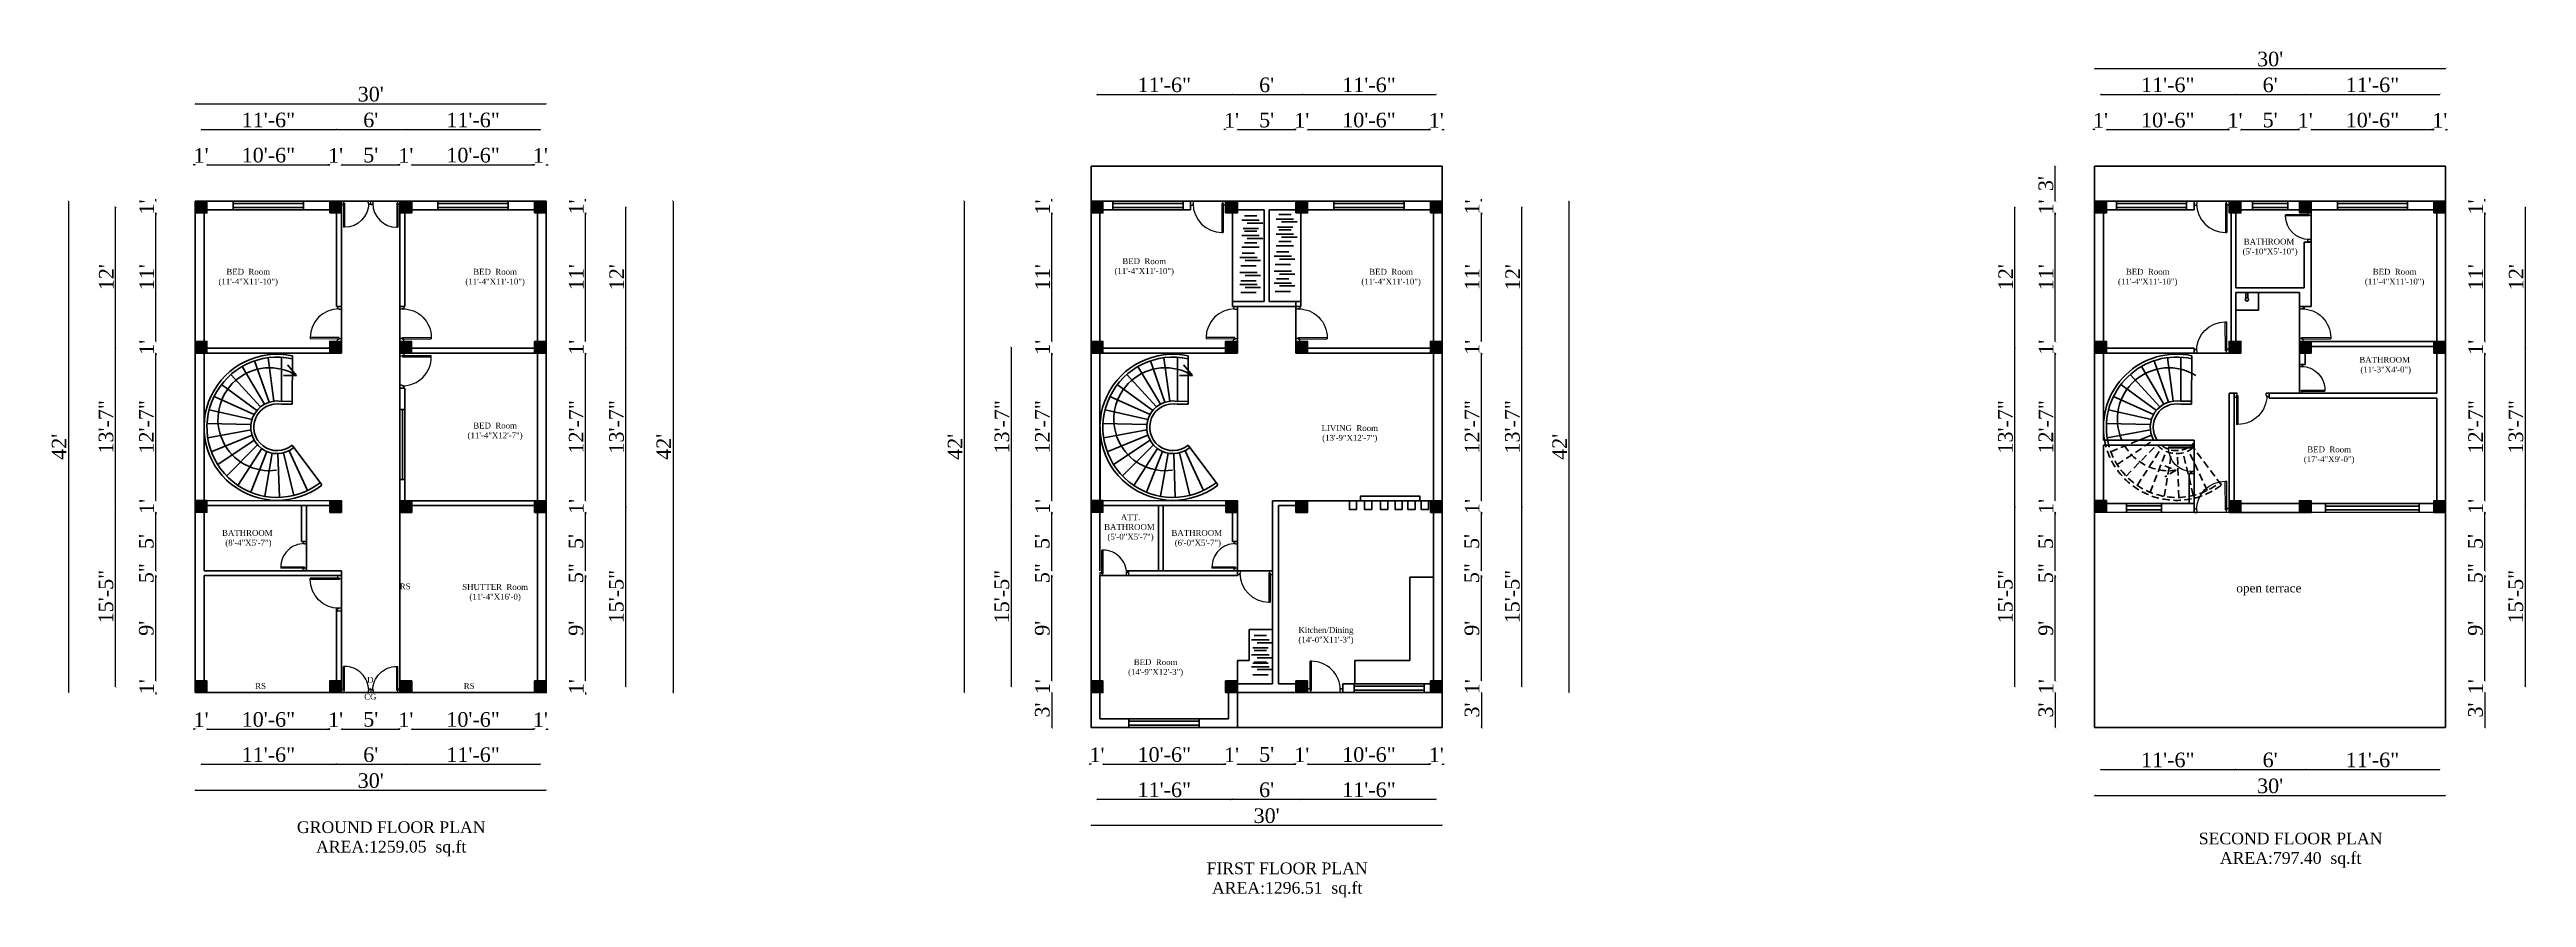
# Model space of a CAD drawing. Header units: inches. Extents: x -763457 to -760918, y -513041 to -512172.
import ezdxf

# ---------------------------------------------------------------- set-up
doc = ezdxf.new("R2010")
doc.units = ezdxf.units.IN
doc.header["$MEASUREMENT"] = 0
doc.linetypes.add('3', pattern=[0.375, 0.25, -0.125])
doc.layers.get('0').update_dxf_attribs({"lineweight": 30})
doc.layers.add('door', color=2, linetype='Continuous')
doc.layers.add('text', color=7, linetype='Continuous', lineweight=18)
doc.layers.add('window', color=6, linetype='Continuous', lineweight=18)
doc.styles.get("Standard").update_dxf_attribs({"font": 'romantic.ttf'})
doc.dimstyles.new('8feet', dxfattribs={"dimscale": 0, "dimtxt": 15, "dimasz": 2, "dimexe": 2, "dimexo": 10, "dimgap": 2, "dimtad": 1, "dimdec": 0, "dimzin": 0, "dimdsep": 46, "dimlunit": 3, "dimtxsty": 'Standard', "dimblk": 'ARCHTICK', "dimcen": 0, "dimdle": 0.02, "dimse1": 1, "dimse2": 1, "dimclrt": 256, "dimadec": 0, "dimazin": 0, "dimtfac": 1, "dimtdec": 0, "dimtix": 1, "dimtofl": 0, "dimtmove": 2, "dimatfit": 3, "dimfxl": 2, "dimtolj": 1, "dimtzin": 0, "dimlwd": 9, "dimarcsym": 0})

msp = doc.modelspace()

# ---------------------------------------------------------------- texts
at = {"layer": 'text', "ltscale": 5, "attachment_point": 2, "rotation": 359.9941}
for s, insert, char_height, width in [('{\\fTimes New Roman|b0|i0|c0|p18;BATHROOM  }(5\'-10"X5\'-10")', (-761180.6, -512365.7), 5.996, 72.466), ('{\\fTimes New Roman|b0|i0|c0|p18;BED  Room}\\P(11\'-4"X11\'-10")', (-762334.8, -512385.8), 5.996, 72.466), ('{\\fTimes New Roman|b0|i0|c0|p18;BED  Room}\\P(11\'-4"X11\'-10")', (-763253.3, -512396.6), 5.996, 72.466), ('{\\fTimes New Roman|b0|i0|c0|p18;BED  Room}\\P(11\'-4"X11\'-10")', (-763000.2, -512396.6), 5.996, 72.466), ('{\\fTimes New Roman|b0|i0|c0|p18;BED  Room}\\P(11\'-4"X11\'-10")', (-762081.7, -512396.6), 5.996, 72.466), ('{\\fTimes New Roman|b0|i0|c0|p18;BED  Room}\\P(11\'-4"X11\'-10")', (-761306.1, -512396.6), 5.996, 72.466), ('{\\fTimes New Roman|b0|i0|c0|p18;BED  Room}\\P(11\'-4"X11\'-10")', (-761053, -512396.6), 5.996, 72.466), ('{\\fTimes New Roman|b0|i0|c0|p18;BATHROOM  }(11\'-3"X4\'-0")', (-761062.1, -512486.9), 5.996, 72.466), ('{\\fTimes New Roman|b0|i0|c0|p18;BED  Room}\\P(11\'-4"X12\'-7")', (-763000.2, -512554.4), 5.996, 72.466), ('{\\fTimes New Roman|b0|i0|c0|p18;BED  Room}\\P(17\'-4"X9\'-0")', (-761120.1, -512578.8), 5.996, 72.466), ('{\\fTimes New Roman|b0|i0|c0|p18;BATHROOM  }(8\'-4"X5\'-7")', (-763253.1, -512664.5), 5.996, 72.466), ('{\\fTimes New Roman|b0|i0|c0|p18;ATT.\\PBATHROOM  }(5\'-0"X5\'-7")', (-762348.8, -512648.4), 5.996, 72.466), ('{\\fTimes New Roman|b0|i0|c0|p18;BATHROOM  }(6\'-0"X5\'-7")', (-762279.8, -512664.5), 5.996, 72.466), ('{\\fTimes New Roman|b0|i0|c0|p18;RS}', (-763092.4, -512719.3), 5.996, 72.466), ('{\\fTimes New Roman|b0|i0|c0|p18;SHUTTER  Room}\\P(11\'-4"X16\'-0)', (-763000.2, -512719.9), 5.996, 72.466), ('{\\fTimes New Roman|b0|i0|c0|p18;open terrace}', (-761181.9, -512719.5), 8.994, 108.698), ('{\\fTimes New Roman|b0|i0|c0|p18;BED  Room}\\P(14\'-9"X12\'-3")', (-762323.1, -512797), 5.996, 72.466), ('{\\fTimes New Roman|b0|i0|c0|p18;RS}', (-763240.6, -512821.5), 5.996, 72.466), ('{\\fTimes New Roman|b0|i0|c0|p18;D}', (-763128.1, -512815.2), 5.996, 72.466), ('{\\fTimes New Roman|b0|i0|c0|p18;RS}', (-763026.8, -512821.5), 5.996, 72.466), ('{\\fTimes New Roman|b0|i0|c0|p18;CG}', (-763128.1, -512832.5), 5.996, 72.466)]:
    msp.add_mtext(s, dxfattribs=dict(at, insert=insert, char_height=char_height, width=width))
at = {"layer": 'text', "ltscale": 5}
for s, insert, char_height, width, attachment_point in [('{\\fTimes New Roman|b0|i0|c0|p18;LIVING  Room}\\P(13\'-9"X12\'-7")', (-762124.1, -512556.9), 6, 72.517, 2), ('{\\fTimes New Roman|b0|i0|c0|p18;Kitchen/Dining}\\P(14\'-0"X11\'-3")', (-762148.5, -512782), 6, 72.517, 8), ('{\\fTimes New Roman|b0|i0|c0|p18;GROUND FLOOR PLAN\\PAREA:1259.05  sq.ft}', (-763106.7, -512999.2), 12, 293.817, 8), ('{\\fTimes New Roman|b0|i0|c0|p18;SECOND FLOOR PLAN\\PAREA:797.40  sq.ft}', (-761159.6, -513010.8), 12, 293.817, 8), ('{\\fTimes New Roman|b0|i0|c0|p18;FIRST FLOOR PLAN\\PAREA:1296.51  sq.ft}', (-762188.3, -513041.4), 12, 293.817, 8)]:
    msp.add_mtext(s, dxfattribs=dict(at, insert=insert, char_height=char_height, width=width, attachment_point=attachment_point))

# ---------------------------------------------------------------- blocks, each defined once
blk = doc.blocks.new('httujty')
at = {"ltscale": 0.5}
for p, q in [((-717236.1, -524316.9), (-717205.5, -524349.9)), ((-717224.6, -524308.6), (-717201.3, -524347.1)), ((-717211.8, -524302.7), (-717196.7, -524345.1)), ((-717198, -524299.4), (-717191.8, -524344)), ((-717184.1, -524298.9), (-717184, -524344.1)), ((-717173, -524297.3), (-717173, -524347.1)), ((-717253.2, -524339.6), (-717212, -524357.9)), ((-717245.7, -524327.3), (-717209.1, -524353.6)), ((-717260.2, -524367.4), (-717215.2, -524368)), ((-717258.1, -524353.1), (-717214.1, -524362.8)), ((-717259.4, -524382), (-717215.1, -524373.5)), ((-717255.7, -524396.2), (-717214, -524379)), ((-717249.1, -524409.4), (-717211.7, -524384.2)), ((-717239.8, -524421), (-717208.4, -524388.8)), ((-717228.4, -524430.6), (-717204, -524392.7)), ((-717156.7, -524435.5), (-717175.9, -524394.8)), ((-717142.1, -524429.8), (-717172.8, -524389.1)), ((-717215.1, -524437.6), (-717198.9, -524395.6)), ((-717200.7, -524441.7), (-717193.3, -524397.3)), ((-717185.7, -524442.7), (-717187.3, -524397.7)), ((-717170.8, -524440.6), (-717181.5, -524396.9))]:
    blk.add_line(p, q, dxfattribs=at)
for p, q in [((-717184, -524344.1), (-717173, -524344.1)), ((-717184, -524347.1), (-717173, -524347.1))]:
    blk.add_line(p, q)
for radius, start, end in [(75, 78.2509, 308.0407), (72, 77.754, 308.081), (27, 80.8955, 309.7607), (24, 79.7361, 310.0968)]:
    blk.add_arc((-717188.3, -524370.8), radius, start, end, dxfattribs=at)
blk = doc.blocks.new('A$C03477EDB')
at = {"layer": 'door', "ltscale": 0.5}
for p, q in [((98, 803), (63, 803)), ((63, 63), (63, 803)), ((98, 63), (98, 803)), ((0, 100), (60, 100)), ((0, 100), (0, 0)), ((0, 0), (75, 0)), ((60, 100), (63, 100)), ((60, 100), (60, 60)), ((60, 60), (63, 63)), ((60, 60), (75, 60)), ((63, 63), (98, 63)), ((75, 60), (75, 0)), ((825, 60), (825, 0)), ((840, 60), (825, 60)), ((900, 0), (825, 0)), ((838, 63), (840, 60)), ((840, 100), (840, 60)), ((900, 100), (840, 100)), ((900, 100), (900, 0))]:
    blk.add_line(p, q, dxfattribs=at)
blk.add_arc((98, 63), 740, 360, 90, dxfattribs=at)
blk = doc.blocks.new('_ArchTick')
at = {"layer": 'window', "color": 0, "const_width": 0.15}
blk.add_lwpolyline([(-0.5, -0.5), (0.5, 0.5)], dxfattribs=at)
blk = doc.blocks.new('*D1157')
at = {"color": 0, "lineweight": 9, "transparency": 16777216}
for p, q in [((-763347.9, -512819.2), (-763347.9, -512817.2)), ((-763347.9, -512831.2), (-763347.9, -512833.2))]:
    blk.add_line(p, q, dxfattribs=at)
at = {"layer": 'Defpoints', "color": 0, "transparency": 16777216}
for p in [(-763347.9, -512819.2), (-763307.6, -512819.2), (-763307.6, -512831.2)]:
    blk.add_point(p, dxfattribs=at)
at = {"color": 0, "lineweight": 9, "transparency": 16777216, "xscale": 2, "yscale": 2, "zscale": 2}
for p, rotation in [((-763347.9, -512819.2), 270), ((-763347.9, -512831.2), 90)]:
    blk.add_blockref('_ArchTick', p, dxfattribs=dict(at, rotation=rotation))
at = {"transparency": 16777216, "insert": (-763357.4, -512825.2), "char_height": 15, "attachment_point": 5, "rotation": 90}
blk.add_mtext("\\A1;1'", dxfattribs=at)
blk = doc.blocks.new('*D1158')
at = {"color": 0, "lineweight": 9, "transparency": 16777216}
blk.add_line((-763347.9, -512819.2), (-763347.9, -512711.3), dxfattribs=at)
at = {"layer": 'Defpoints', "color": 0, "transparency": 16777216}
for p in [(-763347.9, -512711.3), (-763288.9, -512711.3), (-763307.6, -512819.2)]:
    blk.add_point(p, dxfattribs=at)
at = {"color": 0, "lineweight": 9, "transparency": 16777216, "xscale": 2, "yscale": 2, "zscale": 2}
for p, rotation in [((-763347.9, -512711.3), 90), ((-763347.9, -512819.2), 270)]:
    blk.add_blockref('_ArchTick', p, dxfattribs=dict(at, rotation=rotation))
at = {"transparency": 16777216, "insert": (-763357.7, -512765.3), "char_height": 15, "attachment_point": 5, "rotation": 90}
blk.add_mtext("\\A1;9'", dxfattribs=at)
blk = doc.blocks.new('*D1159')
at = {"color": 0, "lineweight": 9, "transparency": 16777216}
for p, q in [((-763347.9, -512706.3), (-763347.9, -512704.3)), ((-763347.9, -512711.3), (-763347.9, -512713.3))]:
    blk.add_line(p, q, dxfattribs=at)
at = {"layer": 'Defpoints', "color": 0, "transparency": 16777216}
for p in [(-763347.9, -512706.3), (-763288.9, -512706.3), (-763288.9, -512711.3)]:
    blk.add_point(p, dxfattribs=at)
at = {"color": 0, "lineweight": 9, "transparency": 16777216, "xscale": 2, "yscale": 2, "zscale": 2}
for p, rotation in [((-763347.9, -512706.3), 270), ((-763347.9, -512711.3), 90)]:
    blk.add_blockref('_ArchTick', p, dxfattribs=dict(at, rotation=rotation))
at = {"transparency": 16777216, "insert": (-763357.7, -512708.8), "char_height": 15, "attachment_point": 5, "rotation": 90}
blk.add_mtext('\\A1;5"', dxfattribs=at)
blk = doc.blocks.new('*D1160')
at = {"color": 0, "lineweight": 9, "transparency": 16777216}
blk.add_line((-763347.9, -512706.3), (-763347.9, -512646.3), dxfattribs=at)
at = {"layer": 'Defpoints', "color": 0, "transparency": 16777216}
for p in [(-763347.9, -512646.3), (-763295.6, -512646.3), (-763288.9, -512706.3)]:
    blk.add_point(p, dxfattribs=at)
at = {"color": 0, "lineweight": 9, "transparency": 16777216, "xscale": 2, "yscale": 2, "zscale": 2}
for p, rotation in [((-763347.9, -512646.3), 90), ((-763347.9, -512706.3), 270)]:
    blk.add_blockref('_ArchTick', p, dxfattribs=dict(at, rotation=rotation))
at = {"transparency": 16777216, "insert": (-763357.7, -512676.3), "char_height": 15, "attachment_point": 5, "rotation": 90}
blk.add_mtext("\\A1;5'", dxfattribs=at)
blk = doc.blocks.new('*D1161')
at = {"color": 0, "lineweight": 9, "transparency": 16777216}
for p, q in [((-763347.9, -512634.3), (-763347.9, -512632.3)), ((-763347.9, -512646.3), (-763347.9, -512648.3))]:
    blk.add_line(p, q, dxfattribs=at)
at = {"layer": 'Defpoints', "color": 0, "transparency": 16777216}
for p in [(-763347.9, -512634.3), (-763295.6, -512634.3), (-763295.6, -512646.3)]:
    blk.add_point(p, dxfattribs=at)
at = {"color": 0, "lineweight": 9, "transparency": 16777216, "xscale": 2, "yscale": 2, "zscale": 2}
for p, rotation in [((-763347.9, -512634.3), 270), ((-763347.9, -512646.3), 90)]:
    blk.add_blockref('_ArchTick', p, dxfattribs=dict(at, rotation=rotation))
at = {"transparency": 16777216, "insert": (-763357.4, -512640.3), "char_height": 15, "attachment_point": 5, "rotation": 90}
blk.add_mtext("\\A1;1'", dxfattribs=at)
blk = doc.blocks.new('*D1162')
at = {"color": 0, "lineweight": 9, "transparency": 16777216}
blk.add_line((-763347.9, -512634.4), (-763347.9, -512483.1), dxfattribs=at)
at = {"layer": 'Defpoints', "color": 0, "transparency": 16777216}
for p in [(-763347.9, -512483.1), (-763295.6, -512483.1), (-763295.6, -512634.3)]:
    blk.add_point(p, dxfattribs=at)
at = {"color": 0, "lineweight": 9, "transparency": 16777216, "xscale": 2, "yscale": 2, "zscale": 2}
for p, rotation in [((-763347.9, -512483.1), 90), ((-763347.9, -512634.3), 270)]:
    blk.add_blockref('_ArchTick', p, dxfattribs=dict(at, rotation=rotation))
at = {"transparency": 16777216, "insert": (-763357.6, -512558.7), "char_height": 15, "attachment_point": 5, "rotation": 90}
blk.add_mtext('\\A1;12\'-7"', dxfattribs=at)
blk = doc.blocks.new('*D1163')
at = {"color": 0, "lineweight": 9, "transparency": 16777216}
for p, q in [((-763347.9, -512471.1), (-763347.9, -512469.1)), ((-763347.9, -512483.1), (-763347.9, -512485.1))]:
    blk.add_line(p, q, dxfattribs=at)
at = {"layer": 'Defpoints', "color": 0, "transparency": 16777216}
for p in [(-763347.9, -512471.1), (-763295.6, -512471.1), (-763295.6, -512483.1)]:
    blk.add_point(p, dxfattribs=at)
at = {"color": 0, "lineweight": 9, "transparency": 16777216, "xscale": 2, "yscale": 2, "zscale": 2}
for p, rotation in [((-763347.9, -512471.1), 270), ((-763347.9, -512483.1), 90)]:
    blk.add_blockref('_ArchTick', p, dxfattribs=dict(at, rotation=rotation))
at = {"transparency": 16777216, "insert": (-763357.4, -512477.1), "char_height": 15, "attachment_point": 5, "rotation": 90}
blk.add_mtext("\\A1;1'", dxfattribs=at)
blk = doc.blocks.new('*D1164')
at = {"color": 0, "lineweight": 9, "transparency": 16777216}
blk.add_line((-763347.9, -512471.1), (-763347.9, -512339.2), dxfattribs=at)
at = {"layer": 'Defpoints', "color": 0, "transparency": 16777216}
for p in [(-763347.9, -512339.2), (-763301.6, -512339.2), (-763295.6, -512471.1)]:
    blk.add_point(p, dxfattribs=at)
at = {"color": 0, "lineweight": 9, "transparency": 16777216, "xscale": 2, "yscale": 2, "zscale": 2}
for p, rotation in [((-763347.9, -512339.2), 90), ((-763347.9, -512471.1), 270)]:
    blk.add_blockref('_ArchTick', p, dxfattribs=dict(at, rotation=rotation))
at = {"transparency": 16777216, "insert": (-763357.4, -512405.2), "char_height": 15, "attachment_point": 5, "rotation": 90}
blk.add_mtext("\\A1;11'", dxfattribs=at)
blk = doc.blocks.new('*D1165')
at = {"color": 0, "lineweight": 9, "transparency": 16777216}
for p, q in [((-763347.9, -512327.2), (-763347.9, -512325.2)), ((-763347.9, -512339.2), (-763347.9, -512341.2))]:
    blk.add_line(p, q, dxfattribs=at)
at = {"layer": 'Defpoints', "color": 0, "transparency": 16777216}
for p in [(-763347.9, -512327.2), (-763301.6, -512327.2), (-763301.6, -512339.2)]:
    blk.add_point(p, dxfattribs=at)
at = {"color": 0, "lineweight": 9, "transparency": 16777216, "xscale": 2, "yscale": 2, "zscale": 2}
for p, rotation in [((-763347.9, -512327.2), 270), ((-763347.9, -512339.2), 90)]:
    blk.add_blockref('_ArchTick', p, dxfattribs=dict(at, rotation=rotation))
at = {"transparency": 16777216, "insert": (-763357.4, -512333.2), "char_height": 15, "attachment_point": 5, "rotation": 90}
blk.add_mtext("\\A1;1'", dxfattribs=at)
blk = doc.blocks.new('*D1166')
at = {"color": 0, "lineweight": 9, "transparency": 16777216}
blk.add_line((-763389.3, -512825.2), (-763389.3, -512640.3), dxfattribs=at)
at = {"layer": 'Defpoints', "color": 0, "transparency": 16777216}
for p in [(-763389.3, -512640.3), (-763295.6, -512640.3), (-763295.6, -512825.2)]:
    blk.add_point(p, dxfattribs=at)
at = {"color": 0, "lineweight": 9, "transparency": 16777216, "xscale": 2, "yscale": 2, "zscale": 2}
for p, rotation in [((-763389.3, -512640.3), 90), ((-763389.3, -512825.2), 270)]:
    blk.add_blockref('_ArchTick', p, dxfattribs=dict(at, rotation=rotation))
at = {"transparency": 16777216, "insert": (-763399.1, -512732.8), "char_height": 15, "attachment_point": 5, "rotation": 90}
blk.add_mtext('\\A1;15\'-5"', dxfattribs=at)
blk = doc.blocks.new('*D1167')
at = {"color": 0, "lineweight": 9, "transparency": 16777216}
blk.add_line((-763389.3, -512640.4), (-763389.3, -512477.1), dxfattribs=at)
at = {"layer": 'Defpoints', "color": 0, "transparency": 16777216}
for p in [(-763389.3, -512477.1), (-763295.6, -512477.1), (-763295.6, -512640.3)]:
    blk.add_point(p, dxfattribs=at)
at = {"color": 0, "lineweight": 9, "transparency": 16777216, "xscale": 2, "yscale": 2, "zscale": 2}
for p, rotation in [((-763389.3, -512477.1), 90), ((-763389.3, -512640.3), 270)]:
    blk.add_blockref('_ArchTick', p, dxfattribs=dict(at, rotation=rotation))
at = {"transparency": 16777216, "insert": (-763399, -512558.7), "char_height": 15, "attachment_point": 5, "rotation": 90}
blk.add_mtext('\\A1;13\'-7"', dxfattribs=at)
blk = doc.blocks.new('*D1168')
at = {"color": 0, "lineweight": 9, "transparency": 16777216}
blk.add_line((-763389.3, -512477.1), (-763389.3, -512333.2), dxfattribs=at)
at = {"layer": 'Defpoints', "color": 0, "transparency": 16777216}
for p in [(-763389.3, -512333.2), (-763295.6, -512333.2), (-763295.6, -512477.1)]:
    blk.add_point(p, dxfattribs=at)
at = {"color": 0, "lineweight": 9, "transparency": 16777216, "xscale": 2, "yscale": 2, "zscale": 2}
for p, rotation in [((-763389.3, -512333.2), 90), ((-763389.3, -512477.1), 270)]:
    blk.add_blockref('_ArchTick', p, dxfattribs=dict(at, rotation=rotation))
at = {"transparency": 16777216, "insert": (-763398.8, -512405.2), "char_height": 15, "attachment_point": 5, "rotation": 90}
blk.add_mtext("\\A1;12'", dxfattribs=at)
blk = doc.blocks.new('*D1169')
at = {"color": 0, "lineweight": 9, "transparency": 16777216}
blk.add_line((-763437.6, -512327.2), (-763437.6, -512831.2), dxfattribs=at)
at = {"layer": 'Defpoints', "color": 0, "transparency": 16777216}
for p in [(-763127.7, -512327.2), (-763437.6, -512831.2), (-763169.7, -512831.2)]:
    blk.add_point(p, dxfattribs=at)
at = {"color": 0, "lineweight": 9, "transparency": 16777216, "xscale": 2, "yscale": 2, "zscale": 2}
for p, rotation in [((-763437.6, -512327.2), 90), ((-763437.6, -512831.2), 270)]:
    blk.add_blockref('_ArchTick', p, dxfattribs=dict(at, rotation=rotation))
at = {"transparency": 16777216, "insert": (-763447.1, -512579.2), "char_height": 15, "attachment_point": 5, "rotation": 90}
blk.add_mtext("\\A1;42'", dxfattribs=at)
blk = doc.blocks.new('*D1170')
at = {"color": 0, "lineweight": 9, "transparency": 16777216}
for p, q in [((-762907.5, -512819.2), (-762907.5, -512817.2)), ((-762907.5, -512831.2), (-762907.5, -512833.2))]:
    blk.add_line(p, q, dxfattribs=at)
at = {"layer": 'Defpoints', "color": 0, "transparency": 16777216}
for p in [(-762947.8, -512819.2), (-762907.5, -512819.2), (-762947.8, -512831.2)]:
    blk.add_point(p, dxfattribs=at)
at = {"color": 0, "lineweight": 9, "transparency": 16777216, "xscale": 2, "yscale": 2, "zscale": 2}
for p, rotation in [((-762907.5, -512819.2), 270), ((-762907.5, -512831.2), 90)]:
    blk.add_blockref('_ArchTick', p, dxfattribs=dict(at, rotation=rotation))
at = {"transparency": 16777216, "insert": (-762917, -512825.2), "char_height": 15, "attachment_point": 5, "rotation": 90}
blk.add_mtext("\\A1;1'", dxfattribs=at)
blk = doc.blocks.new('*D1171')
at = {"color": 0, "lineweight": 9, "transparency": 16777216}
blk.add_line((-762907.5, -512819.2), (-762907.5, -512711.3), dxfattribs=at)
at = {"layer": 'Defpoints', "color": 0, "transparency": 16777216}
for p in [(-762966.6, -512711.3), (-762907.5, -512711.3), (-762947.8, -512819.2)]:
    blk.add_point(p, dxfattribs=at)
at = {"color": 0, "lineweight": 9, "transparency": 16777216, "xscale": 2, "yscale": 2, "zscale": 2}
for p, rotation in [((-762907.5, -512711.3), 90), ((-762907.5, -512819.2), 270)]:
    blk.add_blockref('_ArchTick', p, dxfattribs=dict(at, rotation=rotation))
at = {"transparency": 16777216, "insert": (-762917.2, -512765.3), "char_height": 15, "attachment_point": 5, "rotation": 90}
blk.add_mtext("\\A1;9'", dxfattribs=at)
blk = doc.blocks.new('*D1172')
at = {"color": 0, "lineweight": 9, "transparency": 16777216}
for p, q in [((-762907.5, -512706.3), (-762907.5, -512704.3)), ((-762907.5, -512711.3), (-762907.5, -512713.3))]:
    blk.add_line(p, q, dxfattribs=at)
at = {"layer": 'Defpoints', "color": 0, "transparency": 16777216}
for p in [(-762966.6, -512706.3), (-762966.6, -512711.3), (-762907.5, -512706.3)]:
    blk.add_point(p, dxfattribs=at)
at = {"color": 0, "lineweight": 9, "transparency": 16777216, "xscale": 2, "yscale": 2, "zscale": 2}
for p, rotation in [((-762907.5, -512706.3), 270), ((-762907.5, -512711.3), 90)]:
    blk.add_blockref('_ArchTick', p, dxfattribs=dict(at, rotation=rotation))
at = {"transparency": 16777216, "insert": (-762917.3, -512708.8), "char_height": 15, "attachment_point": 5, "rotation": 90}
blk.add_mtext('\\A1;5"', dxfattribs=at)
blk = doc.blocks.new('*D1173')
at = {"color": 0, "lineweight": 9, "transparency": 16777216}
blk.add_line((-762907.5, -512706.3), (-762907.5, -512646.3), dxfattribs=at)
at = {"layer": 'Defpoints', "color": 0, "transparency": 16777216}
for p in [(-762959.8, -512646.3), (-762907.5, -512646.3), (-762966.6, -512706.3)]:
    blk.add_point(p, dxfattribs=at)
at = {"color": 0, "lineweight": 9, "transparency": 16777216, "xscale": 2, "yscale": 2, "zscale": 2}
for p, rotation in [((-762907.5, -512646.3), 90), ((-762907.5, -512706.3), 270)]:
    blk.add_blockref('_ArchTick', p, dxfattribs=dict(at, rotation=rotation))
at = {"transparency": 16777216, "insert": (-762917.3, -512676.3), "char_height": 15, "attachment_point": 5, "rotation": 90}
blk.add_mtext("\\A1;5'", dxfattribs=at)
blk = doc.blocks.new('*D1174')
at = {"color": 0, "lineweight": 9, "transparency": 16777216}
for p, q in [((-762907.5, -512634.3), (-762907.5, -512632.3)), ((-762907.5, -512646.3), (-762907.5, -512648.3))]:
    blk.add_line(p, q, dxfattribs=at)
at = {"layer": 'Defpoints', "color": 0, "transparency": 16777216}
for p in [(-762959.8, -512634.3), (-762959.8, -512646.3), (-762907.5, -512634.3)]:
    blk.add_point(p, dxfattribs=at)
at = {"color": 0, "lineweight": 9, "transparency": 16777216, "xscale": 2, "yscale": 2, "zscale": 2}
for p, rotation in [((-762907.5, -512634.3), 270), ((-762907.5, -512646.3), 90)]:
    blk.add_blockref('_ArchTick', p, dxfattribs=dict(at, rotation=rotation))
at = {"transparency": 16777216, "insert": (-762917, -512640.3), "char_height": 15, "attachment_point": 5, "rotation": 90}
blk.add_mtext("\\A1;1'", dxfattribs=at)
blk = doc.blocks.new('*D1175')
at = {"color": 0, "lineweight": 9, "transparency": 16777216}
blk.add_line((-762907.5, -512634.4), (-762907.5, -512483.1), dxfattribs=at)
at = {"layer": 'Defpoints', "color": 0, "transparency": 16777216}
for p in [(-762959.9, -512483.1), (-762907.5, -512483.1), (-762959.8, -512634.3)]:
    blk.add_point(p, dxfattribs=at)
at = {"color": 0, "lineweight": 9, "transparency": 16777216, "xscale": 2, "yscale": 2, "zscale": 2}
for p, rotation in [((-762907.5, -512483.1), 90), ((-762907.5, -512634.3), 270)]:
    blk.add_blockref('_ArchTick', p, dxfattribs=dict(at, rotation=rotation))
at = {"transparency": 16777216, "insert": (-762917.1, -512558.7), "char_height": 15, "attachment_point": 5, "rotation": 90}
blk.add_mtext('\\A1;12\'-7"', dxfattribs=at)
blk = doc.blocks.new('*D1176')
at = {"color": 0, "lineweight": 9, "transparency": 16777216}
for p, q in [((-762907.5, -512471.1), (-762907.5, -512469.1)), ((-762907.5, -512483.1), (-762907.5, -512485.1))]:
    blk.add_line(p, q, dxfattribs=at)
at = {"layer": 'Defpoints', "color": 0, "transparency": 16777216}
for p in [(-762959.9, -512483.1), (-762959.8, -512471.1), (-762907.5, -512471.1)]:
    blk.add_point(p, dxfattribs=at)
at = {"color": 0, "lineweight": 9, "transparency": 16777216, "xscale": 2, "yscale": 2, "zscale": 2}
for p, rotation in [((-762907.5, -512471.1), 270), ((-762907.5, -512483.1), 90)]:
    blk.add_blockref('_ArchTick', p, dxfattribs=dict(at, rotation=rotation))
at = {"transparency": 16777216, "insert": (-762917, -512477.1), "char_height": 15, "attachment_point": 5, "rotation": 90}
blk.add_mtext("\\A1;1'", dxfattribs=at)
blk = doc.blocks.new('*D1177')
at = {"color": 0, "lineweight": 9, "transparency": 16777216}
blk.add_line((-762907.5, -512471.1), (-762907.5, -512339.2), dxfattribs=at)
at = {"layer": 'Defpoints', "color": 0, "transparency": 16777216}
for p in [(-762953.8, -512339.2), (-762907.5, -512339.2), (-762959.8, -512471.1)]:
    blk.add_point(p, dxfattribs=at)
at = {"color": 0, "lineweight": 9, "transparency": 16777216, "xscale": 2, "yscale": 2, "zscale": 2}
for p, rotation in [((-762907.5, -512339.2), 90), ((-762907.5, -512471.1), 270)]:
    blk.add_blockref('_ArchTick', p, dxfattribs=dict(at, rotation=rotation))
at = {"transparency": 16777216, "insert": (-762917, -512405.2), "char_height": 15, "attachment_point": 5, "rotation": 90}
blk.add_mtext("\\A1;11'", dxfattribs=at)
blk = doc.blocks.new('*D1178')
at = {"color": 0, "lineweight": 9, "transparency": 16777216}
for p, q in [((-762907.5, -512327.2), (-762907.5, -512325.2)), ((-762907.5, -512339.2), (-762907.5, -512341.2))]:
    blk.add_line(p, q, dxfattribs=at)
at = {"layer": 'Defpoints', "color": 0, "transparency": 16777216}
for p in [(-762953.8, -512327.2), (-762953.8, -512339.2), (-762907.5, -512327.2)]:
    blk.add_point(p, dxfattribs=at)
at = {"color": 0, "lineweight": 9, "transparency": 16777216, "xscale": 2, "yscale": 2, "zscale": 2}
for p, rotation in [((-762907.5, -512327.2), 270), ((-762907.5, -512339.2), 90)]:
    blk.add_blockref('_ArchTick', p, dxfattribs=dict(at, rotation=rotation))
at = {"transparency": 16777216, "insert": (-762917, -512333.2), "char_height": 15, "attachment_point": 5, "rotation": 90}
blk.add_mtext("\\A1;1'", dxfattribs=at)
blk = doc.blocks.new('*D1179')
at = {"color": 0, "lineweight": 9, "transparency": 16777216}
blk.add_line((-762866.1, -512825.2), (-762866.1, -512640.3), dxfattribs=at)
at = {"layer": 'Defpoints', "color": 0, "transparency": 16777216}
for p in [(-762959.8, -512640.3), (-762866.1, -512640.3), (-762959.8, -512825.2)]:
    blk.add_point(p, dxfattribs=at)
at = {"color": 0, "lineweight": 9, "transparency": 16777216, "xscale": 2, "yscale": 2, "zscale": 2}
for p, rotation in [((-762866.1, -512640.3), 90), ((-762866.1, -512825.2), 270)]:
    blk.add_blockref('_ArchTick', p, dxfattribs=dict(at, rotation=rotation))
at = {"transparency": 16777216, "insert": (-762875.9, -512732.8), "char_height": 15, "attachment_point": 5, "rotation": 90}
blk.add_mtext('\\A1;15\'-5"', dxfattribs=at)
blk = doc.blocks.new('*D1180')
at = {"color": 0, "lineweight": 9, "transparency": 16777216}
blk.add_line((-762866.1, -512640.4), (-762866.1, -512477.1), dxfattribs=at)
at = {"layer": 'Defpoints', "color": 0, "transparency": 16777216}
for p in [(-762959.8, -512477.1), (-762866.1, -512477.1), (-762959.8, -512640.3)]:
    blk.add_point(p, dxfattribs=at)
at = {"color": 0, "lineweight": 9, "transparency": 16777216, "xscale": 2, "yscale": 2, "zscale": 2}
for p, rotation in [((-762866.1, -512477.1), 90), ((-762866.1, -512640.3), 270)]:
    blk.add_blockref('_ArchTick', p, dxfattribs=dict(at, rotation=rotation))
at = {"transparency": 16777216, "insert": (-762875.7, -512558.7), "char_height": 15, "attachment_point": 5, "rotation": 90}
blk.add_mtext('\\A1;13\'-7"', dxfattribs=at)
blk = doc.blocks.new('*D1181')
at = {"color": 0, "lineweight": 9, "transparency": 16777216}
blk.add_line((-762866.1, -512477.1), (-762866.1, -512333.2), dxfattribs=at)
at = {"layer": 'Defpoints', "color": 0, "transparency": 16777216}
for p in [(-762959.8, -512333.2), (-762866.1, -512333.2), (-762959.8, -512477.1)]:
    blk.add_point(p, dxfattribs=at)
at = {"color": 0, "lineweight": 9, "transparency": 16777216, "xscale": 2, "yscale": 2, "zscale": 2}
for p, rotation in [((-762866.1, -512333.2), 90), ((-762866.1, -512477.1), 270)]:
    blk.add_blockref('_ArchTick', p, dxfattribs=dict(at, rotation=rotation))
at = {"transparency": 16777216, "insert": (-762875.6, -512405.2), "char_height": 15, "attachment_point": 5, "rotation": 90}
blk.add_mtext("\\A1;12'", dxfattribs=at)
blk = doc.blocks.new('*D1182')
at = {"color": 0, "lineweight": 9, "transparency": 16777216}
blk.add_line((-762817.8, -512327.2), (-762817.8, -512831.2), dxfattribs=at)
at = {"layer": 'Defpoints', "color": 0, "transparency": 16777216}
for p in [(-763127.7, -512327.2), (-763085.7, -512831.2), (-762817.8, -512831.2)]:
    blk.add_point(p, dxfattribs=at)
at = {"color": 0, "lineweight": 9, "transparency": 16777216, "xscale": 2, "yscale": 2, "zscale": 2}
for p, rotation in [((-762817.8, -512327.2), 90), ((-762817.8, -512831.2), 270)]:
    blk.add_blockref('_ArchTick', p, dxfattribs=dict(at, rotation=rotation))
at = {"transparency": 16777216, "insert": (-762827.3, -512579.2), "char_height": 15, "attachment_point": 5, "rotation": 90}
blk.add_mtext("\\A1;42'", dxfattribs=at)
blk = doc.blocks.new('*D1183')
at = {"color": 0, "lineweight": 9, "transparency": 16777216}
for p, q in [((-763307.6, -512289.8), (-763309.6, -512289.8)), ((-763295.6, -512289.8), (-763293.6, -512289.8))]:
    blk.add_line(p, q, dxfattribs=at)
at = {"layer": 'Defpoints', "color": 0, "transparency": 16777216}
for p in [(-763295.6, -512289.8), (-763307.6, -512327.2), (-763295.6, -512327.2)]:
    blk.add_point(p, dxfattribs=at)
at = {"color": 0, "lineweight": 9, "transparency": 16777216, "xscale": 2, "yscale": 2, "zscale": 2}
blk.add_blockref('_ArchTick', (-763307.6, -512289.8), dxfattribs=at)
at = {"color": 0, "lineweight": 9, "transparency": 16777216, "xscale": 2, "yscale": 2, "zscale": 2, "rotation": 180}
blk.add_blockref('_ArchTick', (-763295.6, -512289.8), dxfattribs=at)
at = {"transparency": 16777216, "insert": (-763301.6, -512280.3), "char_height": 15, "attachment_point": 5}
blk.add_mtext("\\A1;1'", dxfattribs=at)
blk = doc.blocks.new('*D1184')
at = {"color": 0, "lineweight": 9, "transparency": 16777216}
blk.add_line((-763295.6, -512289.8), (-763169.7, -512289.8), dxfattribs=at)
at = {"layer": 'Defpoints', "color": 0, "transparency": 16777216}
for p in [(-763169.7, -512289.8), (-763295.6, -512327.2), (-763169.7, -512327.2)]:
    blk.add_point(p, dxfattribs=at)
at = {"color": 0, "lineweight": 9, "transparency": 16777216, "xscale": 2, "yscale": 2, "zscale": 2, "rotation": 180}
blk.add_blockref('_ArchTick', (-763295.6, -512289.8), dxfattribs=at)
at = {"color": 0, "lineweight": 9, "transparency": 16777216, "xscale": 2, "yscale": 2, "zscale": 2}
blk.add_blockref('_ArchTick', (-763169.7, -512289.8), dxfattribs=at)
at = {"transparency": 16777216, "insert": (-763232.6, -512280.1), "char_height": 15, "attachment_point": 5}
blk.add_mtext('\\A1;10\'-6"', dxfattribs=at)
blk = doc.blocks.new('*D1185')
at = {"color": 0, "lineweight": 9, "transparency": 16777216}
for p, q in [((-763169.7, -512289.8), (-763171.7, -512289.8)), ((-763157.7, -512289.8), (-763155.7, -512289.8))]:
    blk.add_line(p, q, dxfattribs=at)
at = {"layer": 'Defpoints', "color": 0, "transparency": 16777216}
for p in [(-763157.7, -512289.8), (-763169.7, -512327.2), (-763157.7, -512327.2)]:
    blk.add_point(p, dxfattribs=at)
at = {"color": 0, "lineweight": 9, "transparency": 16777216, "xscale": 2, "yscale": 2, "zscale": 2}
blk.add_blockref('_ArchTick', (-763169.7, -512289.8), dxfattribs=at)
at = {"color": 0, "lineweight": 9, "transparency": 16777216, "xscale": 2, "yscale": 2, "zscale": 2, "rotation": 180}
blk.add_blockref('_ArchTick', (-763157.7, -512289.8), dxfattribs=at)
at = {"transparency": 16777216, "insert": (-763163.7, -512280.3), "char_height": 15, "attachment_point": 5}
blk.add_mtext("\\A1;1'", dxfattribs=at)
blk = doc.blocks.new('*D1186')
at = {"color": 0, "lineweight": 9, "transparency": 16777216}
blk.add_line((-763157.7, -512289.8), (-763097.7, -512289.8), dxfattribs=at)
at = {"layer": 'Defpoints', "color": 0, "transparency": 16777216}
for p in [(-763097.7, -512289.8), (-763157.7, -512327.2), (-763097.7, -512327.2)]:
    blk.add_point(p, dxfattribs=at)
at = {"color": 0, "lineweight": 9, "transparency": 16777216, "xscale": 2, "yscale": 2, "zscale": 2, "rotation": 180}
blk.add_blockref('_ArchTick', (-763157.7, -512289.8), dxfattribs=at)
at = {"color": 0, "lineweight": 9, "transparency": 16777216, "xscale": 2, "yscale": 2, "zscale": 2}
blk.add_blockref('_ArchTick', (-763097.7, -512289.8), dxfattribs=at)
at = {"transparency": 16777216, "insert": (-763127.7, -512280.1), "char_height": 15, "attachment_point": 5}
blk.add_mtext("\\A1;5'", dxfattribs=at)
blk = doc.blocks.new('*D1187')
at = {"color": 0, "lineweight": 9, "transparency": 16777216}
for p, q in [((-763097.7, -512289.8), (-763099.7, -512289.8)), ((-763085.7, -512289.8), (-763083.7, -512289.8))]:
    blk.add_line(p, q, dxfattribs=at)
at = {"layer": 'Defpoints', "color": 0, "transparency": 16777216}
for p in [(-763085.7, -512289.8), (-763097.7, -512327.2), (-763085.7, -512327.2)]:
    blk.add_point(p, dxfattribs=at)
at = {"color": 0, "lineweight": 9, "transparency": 16777216, "xscale": 2, "yscale": 2, "zscale": 2}
blk.add_blockref('_ArchTick', (-763097.7, -512289.8), dxfattribs=at)
at = {"color": 0, "lineweight": 9, "transparency": 16777216, "xscale": 2, "yscale": 2, "zscale": 2, "rotation": 180}
blk.add_blockref('_ArchTick', (-763085.7, -512289.8), dxfattribs=at)
at = {"transparency": 16777216, "insert": (-763091.7, -512280.3), "char_height": 15, "attachment_point": 5}
blk.add_mtext("\\A1;1'", dxfattribs=at)
blk = doc.blocks.new('*D1188')
at = {"color": 0, "lineweight": 9, "transparency": 16777216}
blk.add_line((-763085.8, -512289.8), (-762959.8, -512289.8), dxfattribs=at)
at = {"layer": 'Defpoints', "color": 0, "transparency": 16777216}
for p in [(-762959.8, -512289.8), (-763085.7, -512327.2), (-762959.8, -512327.2)]:
    blk.add_point(p, dxfattribs=at)
at = {"color": 0, "lineweight": 9, "transparency": 16777216, "xscale": 2, "yscale": 2, "zscale": 2, "rotation": 180}
blk.add_blockref('_ArchTick', (-763085.7, -512289.8), dxfattribs=at)
at = {"color": 0, "lineweight": 9, "transparency": 16777216, "xscale": 2, "yscale": 2, "zscale": 2}
blk.add_blockref('_ArchTick', (-762959.8, -512289.8), dxfattribs=at)
at = {"transparency": 16777216, "insert": (-763022.8, -512280.1), "char_height": 15, "attachment_point": 5}
blk.add_mtext('\\A1;10\'-6"', dxfattribs=at)
blk = doc.blocks.new('*D1189')
at = {"color": 0, "lineweight": 9, "transparency": 16777216}
for p, q in [((-762959.8, -512289.8), (-762961.8, -512289.8)), ((-762947.8, -512289.8), (-762945.8, -512289.8))]:
    blk.add_line(p, q, dxfattribs=at)
at = {"layer": 'Defpoints', "color": 0, "transparency": 16777216}
for p in [(-762947.8, -512289.8), (-762959.8, -512327.2), (-762947.8, -512327.2)]:
    blk.add_point(p, dxfattribs=at)
at = {"color": 0, "lineweight": 9, "transparency": 16777216, "xscale": 2, "yscale": 2, "zscale": 2}
blk.add_blockref('_ArchTick', (-762959.8, -512289.8), dxfattribs=at)
at = {"color": 0, "lineweight": 9, "transparency": 16777216, "xscale": 2, "yscale": 2, "zscale": 2, "rotation": 180}
blk.add_blockref('_ArchTick', (-762947.8, -512289.8), dxfattribs=at)
at = {"transparency": 16777216, "insert": (-762953.8, -512280.3), "char_height": 15, "attachment_point": 5}
blk.add_mtext("\\A1;1'", dxfattribs=at)
blk = doc.blocks.new('*D1190')
at = {"color": 0, "lineweight": 9, "transparency": 16777216}
blk.add_line((-763301.6, -512253.7), (-763163.7, -512253.7), dxfattribs=at)
at = {"layer": 'Defpoints', "color": 0, "transparency": 16777216}
for p in [(-763163.7, -512253.7), (-763301.6, -512339.2), (-763163.7, -512339.2)]:
    blk.add_point(p, dxfattribs=at)
at = {"color": 0, "lineweight": 9, "transparency": 16777216, "xscale": 2, "yscale": 2, "zscale": 2, "rotation": 180}
blk.add_blockref('_ArchTick', (-763301.6, -512253.7), dxfattribs=at)
at = {"color": 0, "lineweight": 9, "transparency": 16777216, "xscale": 2, "yscale": 2, "zscale": 2}
blk.add_blockref('_ArchTick', (-763163.7, -512253.7), dxfattribs=at)
at = {"transparency": 16777216, "insert": (-763232.6, -512244), "char_height": 15, "attachment_point": 5}
blk.add_mtext('\\A1;11\'-6"', dxfattribs=at)
blk = doc.blocks.new('*D1191')
at = {"color": 0, "lineweight": 9, "transparency": 16777216}
blk.add_line((-763163.7, -512253.7), (-763091.7, -512253.7), dxfattribs=at)
at = {"layer": 'Defpoints', "color": 0, "transparency": 16777216}
for p in [(-763091.7, -512253.7), (-763163.7, -512339.2), (-763091.7, -512339.2)]:
    blk.add_point(p, dxfattribs=at)
at = {"color": 0, "lineweight": 9, "transparency": 16777216, "xscale": 2, "yscale": 2, "zscale": 2, "rotation": 180}
blk.add_blockref('_ArchTick', (-763163.7, -512253.7), dxfattribs=at)
at = {"color": 0, "lineweight": 9, "transparency": 16777216, "xscale": 2, "yscale": 2, "zscale": 2}
blk.add_blockref('_ArchTick', (-763091.7, -512253.7), dxfattribs=at)
at = {"transparency": 16777216, "insert": (-763127.7, -512244), "char_height": 15, "attachment_point": 5}
blk.add_mtext("\\A1;6'", dxfattribs=at)
blk = doc.blocks.new('*D1192')
at = {"color": 0, "lineweight": 9, "transparency": 16777216}
blk.add_line((-763091.8, -512253.7), (-762953.8, -512253.7), dxfattribs=at)
at = {"layer": 'Defpoints', "color": 0, "transparency": 16777216}
for p in [(-762953.8, -512253.7), (-763091.7, -512339.2), (-762953.8, -512339.2)]:
    blk.add_point(p, dxfattribs=at)
at = {"color": 0, "lineweight": 9, "transparency": 16777216, "xscale": 2, "yscale": 2, "zscale": 2, "rotation": 180}
blk.add_blockref('_ArchTick', (-763091.7, -512253.7), dxfattribs=at)
at = {"color": 0, "lineweight": 9, "transparency": 16777216, "xscale": 2, "yscale": 2, "zscale": 2}
blk.add_blockref('_ArchTick', (-762953.8, -512253.7), dxfattribs=at)
at = {"transparency": 16777216, "insert": (-763022.8, -512244), "char_height": 15, "attachment_point": 5}
blk.add_mtext('\\A1;11\'-6"', dxfattribs=at)
blk = doc.blocks.new('*D1193')
at = {"color": 0, "lineweight": 9, "transparency": 16777216}
blk.add_line((-763307.6, -512227.2), (-762947.8, -512227.2), dxfattribs=at)
at = {"layer": 'Defpoints', "color": 0, "transparency": 16777216}
for p in [(-762947.8, -512227.2), (-763307.6, -512327.2), (-762947.8, -512327.2)]:
    blk.add_point(p, dxfattribs=at)
at = {"color": 0, "lineweight": 9, "transparency": 16777216, "xscale": 2, "yscale": 2, "zscale": 2, "rotation": 180}
blk.add_blockref('_ArchTick', (-763307.6, -512227.2), dxfattribs=at)
at = {"color": 0, "lineweight": 9, "transparency": 16777216, "xscale": 2, "yscale": 2, "zscale": 2}
blk.add_blockref('_ArchTick', (-762947.8, -512227.2), dxfattribs=at)
at = {"transparency": 16777216, "insert": (-763127.7, -512217.5), "char_height": 15, "attachment_point": 5}
blk.add_mtext("\\A1;30'", dxfattribs=at)
blk = doc.blocks.new('*D1194')
at = {"color": 0, "lineweight": 9, "transparency": 16777216}
for p, q in [((-763307.6, -512868.6), (-763309.6, -512868.6)), ((-763295.6, -512868.6), (-763293.6, -512868.6))]:
    blk.add_line(p, q, dxfattribs=at)
at = {"layer": 'Defpoints', "color": 0, "transparency": 16777216}
for p in [(-763307.6, -512831.2), (-763295.6, -512831.2), (-763295.6, -512868.6)]:
    blk.add_point(p, dxfattribs=at)
at = {"color": 0, "lineweight": 9, "transparency": 16777216, "xscale": 2, "yscale": 2, "zscale": 2}
blk.add_blockref('_ArchTick', (-763307.6, -512868.6), dxfattribs=at)
at = {"color": 0, "lineweight": 9, "transparency": 16777216, "xscale": 2, "yscale": 2, "zscale": 2, "rotation": 180}
blk.add_blockref('_ArchTick', (-763295.6, -512868.6), dxfattribs=at)
at = {"transparency": 16777216, "insert": (-763301.6, -512859.1), "char_height": 15, "attachment_point": 5}
blk.add_mtext("\\A1;1'", dxfattribs=at)
blk = doc.blocks.new('*D1195')
at = {"color": 0, "lineweight": 9, "transparency": 16777216}
blk.add_line((-763295.6, -512868.6), (-763169.7, -512868.6), dxfattribs=at)
at = {"layer": 'Defpoints', "color": 0, "transparency": 16777216}
for p in [(-763295.6, -512831.2), (-763169.7, -512831.2), (-763169.7, -512868.6)]:
    blk.add_point(p, dxfattribs=at)
at = {"color": 0, "lineweight": 9, "transparency": 16777216, "xscale": 2, "yscale": 2, "zscale": 2, "rotation": 180}
blk.add_blockref('_ArchTick', (-763295.6, -512868.6), dxfattribs=at)
at = {"color": 0, "lineweight": 9, "transparency": 16777216, "xscale": 2, "yscale": 2, "zscale": 2}
blk.add_blockref('_ArchTick', (-763169.7, -512868.6), dxfattribs=at)
at = {"transparency": 16777216, "insert": (-763232.6, -512858.9), "char_height": 15, "attachment_point": 5}
blk.add_mtext('\\A1;10\'-6"', dxfattribs=at)
blk = doc.blocks.new('*D1196')
at = {"color": 0, "lineweight": 9, "transparency": 16777216}
for p, q in [((-763169.7, -512868.6), (-763171.7, -512868.6)), ((-763157.7, -512868.6), (-763155.7, -512868.6))]:
    blk.add_line(p, q, dxfattribs=at)
at = {"layer": 'Defpoints', "color": 0, "transparency": 16777216}
for p in [(-763169.7, -512831.2), (-763157.7, -512831.2), (-763157.7, -512868.6)]:
    blk.add_point(p, dxfattribs=at)
at = {"color": 0, "lineweight": 9, "transparency": 16777216, "xscale": 2, "yscale": 2, "zscale": 2}
blk.add_blockref('_ArchTick', (-763169.7, -512868.6), dxfattribs=at)
at = {"color": 0, "lineweight": 9, "transparency": 16777216, "xscale": 2, "yscale": 2, "zscale": 2, "rotation": 180}
blk.add_blockref('_ArchTick', (-763157.7, -512868.6), dxfattribs=at)
at = {"transparency": 16777216, "insert": (-763163.7, -512859.1), "char_height": 15, "attachment_point": 5}
blk.add_mtext("\\A1;1'", dxfattribs=at)
blk = doc.blocks.new('*D1197')
at = {"color": 0, "lineweight": 9, "transparency": 16777216}
blk.add_line((-763157.7, -512868.6), (-763097.7, -512868.6), dxfattribs=at)
at = {"layer": 'Defpoints', "color": 0, "transparency": 16777216}
for p in [(-763157.7, -512831.2), (-763097.7, -512831.2), (-763097.7, -512868.6)]:
    blk.add_point(p, dxfattribs=at)
at = {"color": 0, "lineweight": 9, "transparency": 16777216, "xscale": 2, "yscale": 2, "zscale": 2, "rotation": 180}
blk.add_blockref('_ArchTick', (-763157.7, -512868.6), dxfattribs=at)
at = {"color": 0, "lineweight": 9, "transparency": 16777216, "xscale": 2, "yscale": 2, "zscale": 2}
blk.add_blockref('_ArchTick', (-763097.7, -512868.6), dxfattribs=at)
at = {"transparency": 16777216, "insert": (-763127.7, -512858.8), "char_height": 15, "attachment_point": 5}
blk.add_mtext("\\A1;5'", dxfattribs=at)
blk = doc.blocks.new('*D1198')
at = {"color": 0, "lineweight": 9, "transparency": 16777216}
for p, q in [((-763097.7, -512868.6), (-763099.7, -512868.6)), ((-763085.7, -512868.6), (-763083.7, -512868.6))]:
    blk.add_line(p, q, dxfattribs=at)
at = {"layer": 'Defpoints', "color": 0, "transparency": 16777216}
for p in [(-763097.7, -512831.2), (-763085.7, -512831.2), (-763085.7, -512868.6)]:
    blk.add_point(p, dxfattribs=at)
at = {"color": 0, "lineweight": 9, "transparency": 16777216, "xscale": 2, "yscale": 2, "zscale": 2}
blk.add_blockref('_ArchTick', (-763097.7, -512868.6), dxfattribs=at)
at = {"color": 0, "lineweight": 9, "transparency": 16777216, "xscale": 2, "yscale": 2, "zscale": 2, "rotation": 180}
blk.add_blockref('_ArchTick', (-763085.7, -512868.6), dxfattribs=at)
at = {"transparency": 16777216, "insert": (-763091.7, -512859.1), "char_height": 15, "attachment_point": 5}
blk.add_mtext("\\A1;1'", dxfattribs=at)
blk = doc.blocks.new('*D1199')
at = {"color": 0, "lineweight": 9, "transparency": 16777216}
blk.add_line((-763085.8, -512868.6), (-762959.8, -512868.6), dxfattribs=at)
at = {"layer": 'Defpoints', "color": 0, "transparency": 16777216}
for p in [(-763085.7, -512831.2), (-762959.8, -512831.2), (-762959.8, -512868.6)]:
    blk.add_point(p, dxfattribs=at)
at = {"color": 0, "lineweight": 9, "transparency": 16777216, "xscale": 2, "yscale": 2, "zscale": 2, "rotation": 180}
blk.add_blockref('_ArchTick', (-763085.7, -512868.6), dxfattribs=at)
at = {"color": 0, "lineweight": 9, "transparency": 16777216, "xscale": 2, "yscale": 2, "zscale": 2}
blk.add_blockref('_ArchTick', (-762959.8, -512868.6), dxfattribs=at)
at = {"transparency": 16777216, "insert": (-763022.8, -512858.9), "char_height": 15, "attachment_point": 5}
blk.add_mtext('\\A1;10\'-6"', dxfattribs=at)
blk = doc.blocks.new('*D1200')
at = {"color": 0, "lineweight": 9, "transparency": 16777216}
for p, q in [((-762959.8, -512868.6), (-762961.8, -512868.6)), ((-762947.8, -512868.6), (-762945.8, -512868.6))]:
    blk.add_line(p, q, dxfattribs=at)
at = {"layer": 'Defpoints', "color": 0, "transparency": 16777216}
for p in [(-762959.8, -512831.2), (-762947.8, -512831.2), (-762947.8, -512868.6)]:
    blk.add_point(p, dxfattribs=at)
at = {"color": 0, "lineweight": 9, "transparency": 16777216, "xscale": 2, "yscale": 2, "zscale": 2}
blk.add_blockref('_ArchTick', (-762959.8, -512868.6), dxfattribs=at)
at = {"color": 0, "lineweight": 9, "transparency": 16777216, "xscale": 2, "yscale": 2, "zscale": 2, "rotation": 180}
blk.add_blockref('_ArchTick', (-762947.8, -512868.6), dxfattribs=at)
at = {"transparency": 16777216, "insert": (-762953.8, -512859.1), "char_height": 15, "attachment_point": 5}
blk.add_mtext("\\A1;1'", dxfattribs=at)
blk = doc.blocks.new('*D1201')
at = {"color": 0, "lineweight": 9, "transparency": 16777216}
blk.add_line((-763301.6, -512904.7), (-763163.7, -512904.7), dxfattribs=at)
at = {"layer": 'Defpoints', "color": 0, "transparency": 16777216}
for p in [(-763301.6, -512819.2), (-763163.7, -512819.2), (-763163.7, -512904.7)]:
    blk.add_point(p, dxfattribs=at)
at = {"color": 0, "lineweight": 9, "transparency": 16777216, "xscale": 2, "yscale": 2, "zscale": 2, "rotation": 180}
blk.add_blockref('_ArchTick', (-763301.6, -512904.7), dxfattribs=at)
at = {"color": 0, "lineweight": 9, "transparency": 16777216, "xscale": 2, "yscale": 2, "zscale": 2}
blk.add_blockref('_ArchTick', (-763163.7, -512904.7), dxfattribs=at)
at = {"transparency": 16777216, "insert": (-763232.6, -512895), "char_height": 15, "attachment_point": 5}
blk.add_mtext('\\A1;11\'-6"', dxfattribs=at)
blk = doc.blocks.new('*D1202')
at = {"color": 0, "lineweight": 9, "transparency": 16777216}
blk.add_line((-763163.7, -512904.7), (-763091.7, -512904.7), dxfattribs=at)
at = {"layer": 'Defpoints', "color": 0, "transparency": 16777216}
for p in [(-763163.7, -512819.2), (-763091.7, -512819.2), (-763091.7, -512904.7)]:
    blk.add_point(p, dxfattribs=at)
at = {"color": 0, "lineweight": 9, "transparency": 16777216, "xscale": 2, "yscale": 2, "zscale": 2, "rotation": 180}
blk.add_blockref('_ArchTick', (-763163.7, -512904.7), dxfattribs=at)
at = {"color": 0, "lineweight": 9, "transparency": 16777216, "xscale": 2, "yscale": 2, "zscale": 2}
blk.add_blockref('_ArchTick', (-763091.7, -512904.7), dxfattribs=at)
at = {"transparency": 16777216, "insert": (-763127.7, -512895), "char_height": 15, "attachment_point": 5}
blk.add_mtext("\\A1;6'", dxfattribs=at)
blk = doc.blocks.new('*D1203')
at = {"color": 0, "lineweight": 9, "transparency": 16777216}
blk.add_line((-763091.8, -512904.7), (-762953.8, -512904.7), dxfattribs=at)
at = {"layer": 'Defpoints', "color": 0, "transparency": 16777216}
for p in [(-763091.7, -512819.2), (-762953.8, -512819.2), (-762953.8, -512904.7)]:
    blk.add_point(p, dxfattribs=at)
at = {"color": 0, "lineweight": 9, "transparency": 16777216, "xscale": 2, "yscale": 2, "zscale": 2, "rotation": 180}
blk.add_blockref('_ArchTick', (-763091.7, -512904.7), dxfattribs=at)
at = {"color": 0, "lineweight": 9, "transparency": 16777216, "xscale": 2, "yscale": 2, "zscale": 2}
blk.add_blockref('_ArchTick', (-762953.8, -512904.7), dxfattribs=at)
at = {"transparency": 16777216, "insert": (-763022.8, -512895), "char_height": 15, "attachment_point": 5}
blk.add_mtext('\\A1;11\'-6"', dxfattribs=at)
blk = doc.blocks.new('*D1204')
at = {"color": 0, "lineweight": 9, "transparency": 16777216}
blk.add_line((-763307.6, -512931.3), (-762947.8, -512931.3), dxfattribs=at)
at = {"layer": 'Defpoints', "color": 0, "transparency": 16777216}
for p in [(-763307.6, -512831.2), (-762947.8, -512831.2), (-762947.8, -512931.3)]:
    blk.add_point(p, dxfattribs=at)
at = {"color": 0, "lineweight": 9, "transparency": 16777216, "xscale": 2, "yscale": 2, "zscale": 2, "rotation": 180}
blk.add_blockref('_ArchTick', (-763307.6, -512931.3), dxfattribs=at)
at = {"color": 0, "lineweight": 9, "transparency": 16777216, "xscale": 2, "yscale": 2, "zscale": 2}
blk.add_blockref('_ArchTick', (-762947.8, -512931.3), dxfattribs=at)
at = {"transparency": 16777216, "insert": (-763127.7, -512921.6), "char_height": 15, "attachment_point": 5}
blk.add_mtext("\\A1;30'", dxfattribs=at)
blk = doc.blocks.new('*D1205')
at = {"color": 0, "lineweight": 9, "transparency": 16777216}
for p, q in [((-762429.5, -512819.2), (-762429.5, -512817.2)), ((-762429.5, -512831.2), (-762429.5, -512833.2))]:
    blk.add_line(p, q, dxfattribs=at)
at = {"layer": 'Defpoints', "color": 0, "transparency": 16777216}
for p in [(-762429.5, -512819.2), (-762389.2, -512819.2), (-762389.2, -512831.2)]:
    blk.add_point(p, dxfattribs=at)
at = {"color": 0, "lineweight": 9, "transparency": 16777216, "xscale": 2, "yscale": 2, "zscale": 2}
for p, rotation in [((-762429.5, -512819.2), 270), ((-762429.5, -512831.2), 90)]:
    blk.add_blockref('_ArchTick', p, dxfattribs=dict(at, rotation=rotation))
at = {"transparency": 16777216, "insert": (-762439, -512825.2), "char_height": 15, "attachment_point": 5, "rotation": 90}
blk.add_mtext("\\A1;1'", dxfattribs=at)
blk = doc.blocks.new('*D1206')
at = {"color": 0, "lineweight": 9, "transparency": 16777216}
blk.add_line((-762429.5, -512819.2), (-762429.5, -512711.3), dxfattribs=at)
at = {"layer": 'Defpoints', "color": 0, "transparency": 16777216}
for p in [(-762429.5, -512711.3), (-762370.4, -512711.3), (-762389.2, -512819.2)]:
    blk.add_point(p, dxfattribs=at)
at = {"color": 0, "lineweight": 9, "transparency": 16777216, "xscale": 2, "yscale": 2, "zscale": 2}
for p, rotation in [((-762429.5, -512711.3), 90), ((-762429.5, -512819.2), 270)]:
    blk.add_blockref('_ArchTick', p, dxfattribs=dict(at, rotation=rotation))
at = {"transparency": 16777216, "insert": (-762439.2, -512765.3), "char_height": 15, "attachment_point": 5, "rotation": 90}
blk.add_mtext("\\A1;9'", dxfattribs=at)
blk = doc.blocks.new('*D1207')
at = {"color": 0, "lineweight": 9, "transparency": 16777216}
for p, q in [((-762429.5, -512706.3), (-762429.5, -512704.3)), ((-762429.5, -512711.3), (-762429.5, -512713.3))]:
    blk.add_line(p, q, dxfattribs=at)
at = {"layer": 'Defpoints', "color": 0, "transparency": 16777216}
for p in [(-762429.5, -512706.3), (-762370.4, -512706.3), (-762370.4, -512711.3)]:
    blk.add_point(p, dxfattribs=at)
at = {"color": 0, "lineweight": 9, "transparency": 16777216, "xscale": 2, "yscale": 2, "zscale": 2}
for p, rotation in [((-762429.5, -512706.3), 270), ((-762429.5, -512711.3), 90)]:
    blk.add_blockref('_ArchTick', p, dxfattribs=dict(at, rotation=rotation))
at = {"transparency": 16777216, "insert": (-762439.3, -512708.8), "char_height": 15, "attachment_point": 5, "rotation": 90}
blk.add_mtext('\\A1;5"', dxfattribs=at)
blk = doc.blocks.new('*D1208')
at = {"color": 0, "lineweight": 9, "transparency": 16777216}
blk.add_line((-762429.5, -512706.3), (-762429.5, -512646.3), dxfattribs=at)
at = {"layer": 'Defpoints', "color": 0, "transparency": 16777216}
for p in [(-762429.5, -512646.3), (-762377.1, -512646.3), (-762370.4, -512706.3)]:
    blk.add_point(p, dxfattribs=at)
at = {"color": 0, "lineweight": 9, "transparency": 16777216, "xscale": 2, "yscale": 2, "zscale": 2}
for p, rotation in [((-762429.5, -512646.3), 90), ((-762429.5, -512706.3), 270)]:
    blk.add_blockref('_ArchTick', p, dxfattribs=dict(at, rotation=rotation))
at = {"transparency": 16777216, "insert": (-762439.3, -512676.3), "char_height": 15, "attachment_point": 5, "rotation": 90}
blk.add_mtext("\\A1;5'", dxfattribs=at)
blk = doc.blocks.new('*D1209')
at = {"color": 0, "lineweight": 9, "transparency": 16777216}
for p, q in [((-762429.5, -512634.3), (-762429.5, -512632.3)), ((-762429.5, -512646.3), (-762429.5, -512648.3))]:
    blk.add_line(p, q, dxfattribs=at)
at = {"layer": 'Defpoints', "color": 0, "transparency": 16777216}
for p in [(-762429.5, -512634.3), (-762377.1, -512634.3), (-762377.1, -512646.3)]:
    blk.add_point(p, dxfattribs=at)
at = {"color": 0, "lineweight": 9, "transparency": 16777216, "xscale": 2, "yscale": 2, "zscale": 2}
for p, rotation in [((-762429.5, -512634.3), 270), ((-762429.5, -512646.3), 90)]:
    blk.add_blockref('_ArchTick', p, dxfattribs=dict(at, rotation=rotation))
at = {"transparency": 16777216, "insert": (-762439, -512640.3), "char_height": 15, "attachment_point": 5, "rotation": 90}
blk.add_mtext("\\A1;1'", dxfattribs=at)
blk = doc.blocks.new('*D1210')
at = {"color": 0, "lineweight": 9, "transparency": 16777216}
blk.add_line((-762429.5, -512634.4), (-762429.5, -512483.1), dxfattribs=at)
at = {"layer": 'Defpoints', "color": 0, "transparency": 16777216}
for p in [(-762429.5, -512483.1), (-762377.1, -512483.1), (-762377.1, -512634.3)]:
    blk.add_point(p, dxfattribs=at)
at = {"color": 0, "lineweight": 9, "transparency": 16777216, "xscale": 2, "yscale": 2, "zscale": 2}
for p, rotation in [((-762429.5, -512483.1), 90), ((-762429.5, -512634.3), 270)]:
    blk.add_blockref('_ArchTick', p, dxfattribs=dict(at, rotation=rotation))
at = {"transparency": 16777216, "insert": (-762439.2, -512558.7), "char_height": 15, "attachment_point": 5, "rotation": 90}
blk.add_mtext('\\A1;12\'-7"', dxfattribs=at)
blk = doc.blocks.new('*D1211')
at = {"color": 0, "lineweight": 9, "transparency": 16777216}
for p, q in [((-762429.5, -512471.1), (-762429.5, -512469.1)), ((-762429.5, -512483.1), (-762429.5, -512485.1))]:
    blk.add_line(p, q, dxfattribs=at)
at = {"layer": 'Defpoints', "color": 0, "transparency": 16777216}
for p in [(-762429.5, -512471.1), (-762377.2, -512471.1), (-762377.1, -512483.1)]:
    blk.add_point(p, dxfattribs=at)
at = {"color": 0, "lineweight": 9, "transparency": 16777216, "xscale": 2, "yscale": 2, "zscale": 2}
for p, rotation in [((-762429.5, -512471.1), 270), ((-762429.5, -512483.1), 90)]:
    blk.add_blockref('_ArchTick', p, dxfattribs=dict(at, rotation=rotation))
at = {"transparency": 16777216, "insert": (-762439, -512477.1), "char_height": 15, "attachment_point": 5, "rotation": 90}
blk.add_mtext("\\A1;1'", dxfattribs=at)
blk = doc.blocks.new('*D1212')
at = {"color": 0, "lineweight": 9, "transparency": 16777216}
blk.add_line((-762429.5, -512471.1), (-762429.5, -512339.2), dxfattribs=at)
at = {"layer": 'Defpoints', "color": 0, "transparency": 16777216}
for p in [(-762429.5, -512339.2), (-762383.2, -512339.2), (-762377.2, -512471.1)]:
    blk.add_point(p, dxfattribs=at)
at = {"color": 0, "lineweight": 9, "transparency": 16777216, "xscale": 2, "yscale": 2, "zscale": 2}
for p, rotation in [((-762429.5, -512339.2), 90), ((-762429.5, -512471.1), 270)]:
    blk.add_blockref('_ArchTick', p, dxfattribs=dict(at, rotation=rotation))
at = {"transparency": 16777216, "insert": (-762439, -512405.2), "char_height": 15, "attachment_point": 5, "rotation": 90}
blk.add_mtext("\\A1;11'", dxfattribs=at)
blk = doc.blocks.new('*D1213')
at = {"color": 0, "lineweight": 9, "transparency": 16777216}
for p, q in [((-762429.5, -512327.2), (-762429.5, -512325.2)), ((-762429.5, -512339.2), (-762429.5, -512341.2))]:
    blk.add_line(p, q, dxfattribs=at)
at = {"layer": 'Defpoints', "color": 0, "transparency": 16777216}
for p in [(-762429.5, -512327.2), (-762383.2, -512327.2), (-762383.2, -512339.2)]:
    blk.add_point(p, dxfattribs=at)
at = {"color": 0, "lineweight": 9, "transparency": 16777216, "xscale": 2, "yscale": 2, "zscale": 2}
for p, rotation in [((-762429.5, -512327.2), 270), ((-762429.5, -512339.2), 90)]:
    blk.add_blockref('_ArchTick', p, dxfattribs=dict(at, rotation=rotation))
at = {"transparency": 16777216, "insert": (-762439, -512333.2), "char_height": 15, "attachment_point": 5, "rotation": 90}
blk.add_mtext("\\A1;1'", dxfattribs=at)
blk = doc.blocks.new('*D1214')
at = {"color": 0, "lineweight": 9, "transparency": 16777216}
blk.add_line((-762470.9, -512825.2), (-762470.9, -512640.3), dxfattribs=at)
at = {"layer": 'Defpoints', "color": 0, "transparency": 16777216}
for p in [(-762470.9, -512640.3), (-762377.1, -512640.3), (-762377.2, -512825.2)]:
    blk.add_point(p, dxfattribs=at)
at = {"color": 0, "lineweight": 9, "transparency": 16777216, "xscale": 2, "yscale": 2, "zscale": 2}
for p, rotation in [((-762470.9, -512640.3), 90), ((-762470.9, -512825.2), 270)]:
    blk.add_blockref('_ArchTick', p, dxfattribs=dict(at, rotation=rotation))
at = {"transparency": 16777216, "insert": (-762480.7, -512732.8), "char_height": 15, "attachment_point": 5, "rotation": 90}
blk.add_mtext('\\A1;15\'-5"', dxfattribs=at)
blk = doc.blocks.new('*D1215')
at = {"color": 0, "lineweight": 9, "transparency": 16777216}
blk.add_line((-762470.9, -512640.4), (-762470.9, -512477.1), dxfattribs=at)
at = {"layer": 'Defpoints', "color": 0, "transparency": 16777216}
for p in [(-762470.9, -512477.1), (-762377.2, -512477.1), (-762377.1, -512640.3)]:
    blk.add_point(p, dxfattribs=at)
at = {"color": 0, "lineweight": 9, "transparency": 16777216, "xscale": 2, "yscale": 2, "zscale": 2}
for p, rotation in [((-762470.9, -512477.1), 90), ((-762470.9, -512640.3), 270)]:
    blk.add_blockref('_ArchTick', p, dxfattribs=dict(at, rotation=rotation))
at = {"transparency": 16777216, "insert": (-762480.6, -512558.7), "char_height": 15, "attachment_point": 5, "rotation": 90}
blk.add_mtext('\\A1;13\'-7"', dxfattribs=at)
blk = doc.blocks.new('*D1216')
at = {"color": 0, "lineweight": 9, "transparency": 16777216}
blk.add_line((-762519.2, -512327.2), (-762519.2, -512831.2), dxfattribs=at)
at = {"layer": 'Defpoints', "color": 0, "transparency": 16777216}
for p in [(-762209.3, -512327.2), (-762519.2, -512831.2), (-762251.3, -512831.2)]:
    blk.add_point(p, dxfattribs=at)
at = {"color": 0, "lineweight": 9, "transparency": 16777216, "xscale": 2, "yscale": 2, "zscale": 2}
for p, rotation in [((-762519.2, -512327.2), 90), ((-762519.2, -512831.2), 270)]:
    blk.add_blockref('_ArchTick', p, dxfattribs=dict(at, rotation=rotation))
at = {"transparency": 16777216, "insert": (-762528.7, -512579.2), "char_height": 15, "attachment_point": 5, "rotation": 90}
blk.add_mtext("\\A1;42'", dxfattribs=at)
blk = doc.blocks.new('*D1217')
at = {"color": 0, "lineweight": 9, "transparency": 16777216}
for p, q in [((-761989.1, -512819.2), (-761989.1, -512817.2)), ((-761989.1, -512831.2), (-761989.1, -512833.2))]:
    blk.add_line(p, q, dxfattribs=at)
at = {"layer": 'Defpoints', "color": 0, "transparency": 16777216}
for p in [(-762029.4, -512819.2), (-761989.1, -512819.2), (-762029.4, -512831.2)]:
    blk.add_point(p, dxfattribs=at)
at = {"color": 0, "lineweight": 9, "transparency": 16777216, "xscale": 2, "yscale": 2, "zscale": 2}
for p, rotation in [((-761989.1, -512819.2), 270), ((-761989.1, -512831.2), 90)]:
    blk.add_blockref('_ArchTick', p, dxfattribs=dict(at, rotation=rotation))
at = {"transparency": 16777216, "insert": (-761998.6, -512825.2), "char_height": 15, "attachment_point": 5, "rotation": 90}
blk.add_mtext("\\A1;1'", dxfattribs=at)
blk = doc.blocks.new('*D1218')
at = {"color": 0, "lineweight": 9, "transparency": 16777216}
blk.add_line((-761989.1, -512819.2), (-761989.1, -512711.3), dxfattribs=at)
at = {"layer": 'Defpoints', "color": 0, "transparency": 16777216}
for p in [(-762048.1, -512711.3), (-761989.1, -512711.3), (-762029.4, -512819.2)]:
    blk.add_point(p, dxfattribs=at)
at = {"color": 0, "lineweight": 9, "transparency": 16777216, "xscale": 2, "yscale": 2, "zscale": 2}
for p, rotation in [((-761989.1, -512711.3), 90), ((-761989.1, -512819.2), 270)]:
    blk.add_blockref('_ArchTick', p, dxfattribs=dict(at, rotation=rotation))
at = {"transparency": 16777216, "insert": (-761998.8, -512765.3), "char_height": 15, "attachment_point": 5, "rotation": 90}
blk.add_mtext("\\A1;9'", dxfattribs=at)
blk = doc.blocks.new('*D1219')
at = {"color": 0, "lineweight": 9, "transparency": 16777216}
for p, q in [((-761989.1, -512706.3), (-761989.1, -512704.3)), ((-761989.1, -512711.3), (-761989.1, -512713.3))]:
    blk.add_line(p, q, dxfattribs=at)
at = {"layer": 'Defpoints', "color": 0, "transparency": 16777216}
for p in [(-762048.1, -512706.3), (-762048.1, -512711.3), (-761989.1, -512706.3)]:
    blk.add_point(p, dxfattribs=at)
at = {"color": 0, "lineweight": 9, "transparency": 16777216, "xscale": 2, "yscale": 2, "zscale": 2}
for p, rotation in [((-761989.1, -512706.3), 270), ((-761989.1, -512711.3), 90)]:
    blk.add_blockref('_ArchTick', p, dxfattribs=dict(at, rotation=rotation))
at = {"transparency": 16777216, "insert": (-761998.9, -512708.8), "char_height": 15, "attachment_point": 5, "rotation": 90}
blk.add_mtext('\\A1;5"', dxfattribs=at)
blk = doc.blocks.new('*D1220')
at = {"color": 0, "lineweight": 9, "transparency": 16777216}
blk.add_line((-761989.1, -512706.3), (-761989.1, -512646.3), dxfattribs=at)
at = {"layer": 'Defpoints', "color": 0, "transparency": 16777216}
for p in [(-762041.4, -512646.3), (-761989.1, -512646.3), (-762048.1, -512706.3)]:
    blk.add_point(p, dxfattribs=at)
at = {"color": 0, "lineweight": 9, "transparency": 16777216, "xscale": 2, "yscale": 2, "zscale": 2}
for p, rotation in [((-761989.1, -512646.3), 90), ((-761989.1, -512706.3), 270)]:
    blk.add_blockref('_ArchTick', p, dxfattribs=dict(at, rotation=rotation))
at = {"transparency": 16777216, "insert": (-761998.9, -512676.3), "char_height": 15, "attachment_point": 5, "rotation": 90}
blk.add_mtext("\\A1;5'", dxfattribs=at)
blk = doc.blocks.new('*D1221')
at = {"color": 0, "lineweight": 9, "transparency": 16777216}
for p, q in [((-761989.1, -512634.3), (-761989.1, -512632.3)), ((-761989.1, -512646.3), (-761989.1, -512648.3))]:
    blk.add_line(p, q, dxfattribs=at)
at = {"layer": 'Defpoints', "color": 0, "transparency": 16777216}
for p in [(-762041.4, -512634.3), (-762041.4, -512646.3), (-761989.1, -512634.3)]:
    blk.add_point(p, dxfattribs=at)
at = {"color": 0, "lineweight": 9, "transparency": 16777216, "xscale": 2, "yscale": 2, "zscale": 2}
for p, rotation in [((-761989.1, -512634.3), 270), ((-761989.1, -512646.3), 90)]:
    blk.add_blockref('_ArchTick', p, dxfattribs=dict(at, rotation=rotation))
at = {"transparency": 16777216, "insert": (-761998.6, -512640.3), "char_height": 15, "attachment_point": 5, "rotation": 90}
blk.add_mtext("\\A1;1'", dxfattribs=at)
blk = doc.blocks.new('*D1222')
at = {"color": 0, "lineweight": 9, "transparency": 16777216}
blk.add_line((-761989.1, -512634.4), (-761989.1, -512483.1), dxfattribs=at)
at = {"layer": 'Defpoints', "color": 0, "transparency": 16777216}
for p in [(-762041.4, -512483.1), (-761989.1, -512483.1), (-762041.4, -512634.3)]:
    blk.add_point(p, dxfattribs=at)
at = {"color": 0, "lineweight": 9, "transparency": 16777216, "xscale": 2, "yscale": 2, "zscale": 2}
for p, rotation in [((-761989.1, -512483.1), 90), ((-761989.1, -512634.3), 270)]:
    blk.add_blockref('_ArchTick', p, dxfattribs=dict(at, rotation=rotation))
at = {"transparency": 16777216, "insert": (-761998.7, -512558.7), "char_height": 15, "attachment_point": 5, "rotation": 90}
blk.add_mtext('\\A1;12\'-7"', dxfattribs=at)
blk = doc.blocks.new('*D1223')
at = {"color": 0, "lineweight": 9, "transparency": 16777216}
for p, q in [((-761989.1, -512471.1), (-761989.1, -512469.1)), ((-761989.1, -512483.1), (-761989.1, -512485.1))]:
    blk.add_line(p, q, dxfattribs=at)
at = {"layer": 'Defpoints', "color": 0, "transparency": 16777216}
for p in [(-762041.4, -512471.1), (-762041.4, -512483.1), (-761989.1, -512471.1)]:
    blk.add_point(p, dxfattribs=at)
at = {"color": 0, "lineweight": 9, "transparency": 16777216, "xscale": 2, "yscale": 2, "zscale": 2}
for p, rotation in [((-761989.1, -512471.1), 270), ((-761989.1, -512483.1), 90)]:
    blk.add_blockref('_ArchTick', p, dxfattribs=dict(at, rotation=rotation))
at = {"transparency": 16777216, "insert": (-761998.6, -512477.1), "char_height": 15, "attachment_point": 5, "rotation": 90}
blk.add_mtext("\\A1;1'", dxfattribs=at)
blk = doc.blocks.new('*D1224')
at = {"color": 0, "lineweight": 9, "transparency": 16777216}
blk.add_line((-761989.1, -512471.1), (-761989.1, -512339.2), dxfattribs=at)
at = {"layer": 'Defpoints', "color": 0, "transparency": 16777216}
for p in [(-762035.4, -512339.2), (-761989.1, -512339.2), (-762041.4, -512471.1)]:
    blk.add_point(p, dxfattribs=at)
at = {"color": 0, "lineweight": 9, "transparency": 16777216, "xscale": 2, "yscale": 2, "zscale": 2}
for p, rotation in [((-761989.1, -512339.2), 90), ((-761989.1, -512471.1), 270)]:
    blk.add_blockref('_ArchTick', p, dxfattribs=dict(at, rotation=rotation))
at = {"transparency": 16777216, "insert": (-761998.6, -512405.2), "char_height": 15, "attachment_point": 5, "rotation": 90}
blk.add_mtext("\\A1;11'", dxfattribs=at)
blk = doc.blocks.new('*D1225')
at = {"color": 0, "lineweight": 9, "transparency": 16777216}
for p, q in [((-761989.1, -512327.2), (-761989.1, -512325.2)), ((-761989.1, -512339.2), (-761989.1, -512341.2))]:
    blk.add_line(p, q, dxfattribs=at)
at = {"layer": 'Defpoints', "color": 0, "transparency": 16777216}
for p in [(-762035.4, -512327.2), (-762035.4, -512339.2), (-761989.1, -512327.2)]:
    blk.add_point(p, dxfattribs=at)
at = {"color": 0, "lineweight": 9, "transparency": 16777216, "xscale": 2, "yscale": 2, "zscale": 2}
for p, rotation in [((-761989.1, -512327.2), 270), ((-761989.1, -512339.2), 90)]:
    blk.add_blockref('_ArchTick', p, dxfattribs=dict(at, rotation=rotation))
at = {"transparency": 16777216, "insert": (-761998.6, -512333.2), "char_height": 15, "attachment_point": 5, "rotation": 90}
blk.add_mtext("\\A1;1'", dxfattribs=at)
blk = doc.blocks.new('*D1226')
at = {"color": 0, "lineweight": 9, "transparency": 16777216}
blk.add_line((-761947.6, -512825.2), (-761947.6, -512640.3), dxfattribs=at)
at = {"layer": 'Defpoints', "color": 0, "transparency": 16777216}
for p in [(-762041.4, -512640.3), (-761947.6, -512640.3), (-762041.4, -512825.2)]:
    blk.add_point(p, dxfattribs=at)
at = {"color": 0, "lineweight": 9, "transparency": 16777216, "xscale": 2, "yscale": 2, "zscale": 2}
for p, rotation in [((-761947.6, -512640.3), 90), ((-761947.6, -512825.2), 270)]:
    blk.add_blockref('_ArchTick', p, dxfattribs=dict(at, rotation=rotation))
at = {"transparency": 16777216, "insert": (-761957.4, -512732.8), "char_height": 15, "attachment_point": 5, "rotation": 90}
blk.add_mtext('\\A1;15\'-5"', dxfattribs=at)
blk = doc.blocks.new('*D1227')
at = {"color": 0, "lineweight": 9, "transparency": 16777216}
blk.add_line((-761947.6, -512640.4), (-761947.6, -512477.1), dxfattribs=at)
at = {"layer": 'Defpoints', "color": 0, "transparency": 16777216}
for p in [(-762041.4, -512477.1), (-761947.6, -512477.1), (-762041.4, -512640.3)]:
    blk.add_point(p, dxfattribs=at)
at = {"color": 0, "lineweight": 9, "transparency": 16777216, "xscale": 2, "yscale": 2, "zscale": 2}
for p, rotation in [((-761947.6, -512477.1), 90), ((-761947.6, -512640.3), 270)]:
    blk.add_blockref('_ArchTick', p, dxfattribs=dict(at, rotation=rotation))
at = {"transparency": 16777216, "insert": (-761957.3, -512558.7), "char_height": 15, "attachment_point": 5, "rotation": 90}
blk.add_mtext('\\A1;13\'-7"', dxfattribs=at)
blk = doc.blocks.new('*D1228')
at = {"color": 0, "lineweight": 9, "transparency": 16777216}
blk.add_line((-761947.6, -512477.1), (-761947.6, -512333.2), dxfattribs=at)
at = {"layer": 'Defpoints', "color": 0, "transparency": 16777216}
for p in [(-762041.4, -512333.2), (-761947.6, -512333.2), (-762041.4, -512477.1)]:
    blk.add_point(p, dxfattribs=at)
at = {"color": 0, "lineweight": 9, "transparency": 16777216, "xscale": 2, "yscale": 2, "zscale": 2}
for p, rotation in [((-761947.6, -512333.2), 90), ((-761947.6, -512477.1), 270)]:
    blk.add_blockref('_ArchTick', p, dxfattribs=dict(at, rotation=rotation))
at = {"transparency": 16777216, "insert": (-761957.1, -512405.2), "char_height": 15, "attachment_point": 5, "rotation": 90}
blk.add_mtext("\\A1;12'", dxfattribs=at)
blk = doc.blocks.new('*D1229')
at = {"color": 0, "lineweight": 9, "transparency": 16777216}
blk.add_line((-761899.4, -512327.2), (-761899.4, -512831.2), dxfattribs=at)
at = {"layer": 'Defpoints', "color": 0, "transparency": 16777216}
for p in [(-762209.3, -512327.2), (-762167.3, -512831.2), (-761899.4, -512831.2)]:
    blk.add_point(p, dxfattribs=at)
at = {"color": 0, "lineweight": 9, "transparency": 16777216, "xscale": 2, "yscale": 2, "zscale": 2}
for p, rotation in [((-761899.4, -512327.2), 90), ((-761899.4, -512831.2), 270)]:
    blk.add_blockref('_ArchTick', p, dxfattribs=dict(at, rotation=rotation))
at = {"transparency": 16777216, "insert": (-761908.9, -512579.2), "char_height": 15, "attachment_point": 5, "rotation": 90}
blk.add_mtext("\\A1;42'", dxfattribs=at)
blk = doc.blocks.new('*D1230')
at = {"color": 0, "lineweight": 9, "transparency": 16777216}
for p, q in [((-762251.3, -512253.8), (-762253.3, -512253.8)), ((-762239.3, -512253.8), (-762237.3, -512253.8))]:
    blk.add_line(p, q, dxfattribs=at)
at = {"layer": 'Defpoints', "color": 0, "transparency": 16777216}
for p in [(-762239.3, -512253.8), (-762251.3, -512327.2), (-762239.3, -512327.2)]:
    blk.add_point(p, dxfattribs=at)
at = {"color": 0, "lineweight": 9, "transparency": 16777216, "xscale": 2, "yscale": 2, "zscale": 2}
blk.add_blockref('_ArchTick', (-762251.3, -512253.8), dxfattribs=at)
at = {"color": 0, "lineweight": 9, "transparency": 16777216, "xscale": 2, "yscale": 2, "zscale": 2, "rotation": 180}
blk.add_blockref('_ArchTick', (-762239.3, -512253.8), dxfattribs=at)
at = {"transparency": 16777216, "insert": (-762245.3, -512244.3), "char_height": 15, "attachment_point": 5}
blk.add_mtext("\\A1;1'", dxfattribs=at)
blk = doc.blocks.new('*D1231')
at = {"color": 0, "lineweight": 9, "transparency": 16777216}
blk.add_line((-762239.3, -512253.8), (-762179.3, -512253.8), dxfattribs=at)
at = {"layer": 'Defpoints', "color": 0, "transparency": 16777216}
for p in [(-762179.3, -512253.8), (-762239.3, -512327.2), (-762179.3, -512327.2)]:
    blk.add_point(p, dxfattribs=at)
at = {"color": 0, "lineweight": 9, "transparency": 16777216, "xscale": 2, "yscale": 2, "zscale": 2, "rotation": 180}
blk.add_blockref('_ArchTick', (-762239.3, -512253.8), dxfattribs=at)
at = {"color": 0, "lineweight": 9, "transparency": 16777216, "xscale": 2, "yscale": 2, "zscale": 2}
blk.add_blockref('_ArchTick', (-762179.3, -512253.8), dxfattribs=at)
at = {"transparency": 16777216, "insert": (-762209.3, -512244.1), "char_height": 15, "attachment_point": 5}
blk.add_mtext("\\A1;5'", dxfattribs=at)
blk = doc.blocks.new('*D1232')
at = {"color": 0, "lineweight": 9, "transparency": 16777216}
for p, q in [((-762179.3, -512253.8), (-762181.3, -512253.8)), ((-762167.3, -512253.8), (-762165.3, -512253.8))]:
    blk.add_line(p, q, dxfattribs=at)
at = {"layer": 'Defpoints', "color": 0, "transparency": 16777216}
for p in [(-762167.3, -512253.8), (-762179.3, -512327.2), (-762167.3, -512327.2)]:
    blk.add_point(p, dxfattribs=at)
at = {"color": 0, "lineweight": 9, "transparency": 16777216, "xscale": 2, "yscale": 2, "zscale": 2}
blk.add_blockref('_ArchTick', (-762179.3, -512253.8), dxfattribs=at)
at = {"color": 0, "lineweight": 9, "transparency": 16777216, "xscale": 2, "yscale": 2, "zscale": 2, "rotation": 180}
blk.add_blockref('_ArchTick', (-762167.3, -512253.8), dxfattribs=at)
at = {"transparency": 16777216, "insert": (-762173.3, -512244.3), "char_height": 15, "attachment_point": 5}
blk.add_mtext("\\A1;1'", dxfattribs=at)
blk = doc.blocks.new('*D1233')
at = {"color": 0, "lineweight": 9, "transparency": 16777216}
blk.add_line((-762167.3, -512253.8), (-762041.4, -512253.8), dxfattribs=at)
at = {"layer": 'Defpoints', "color": 0, "transparency": 16777216}
for p in [(-762041.4, -512253.8), (-762167.3, -512327.2), (-762041.4, -512327.2)]:
    blk.add_point(p, dxfattribs=at)
at = {"color": 0, "lineweight": 9, "transparency": 16777216, "xscale": 2, "yscale": 2, "zscale": 2, "rotation": 180}
blk.add_blockref('_ArchTick', (-762167.3, -512253.8), dxfattribs=at)
at = {"color": 0, "lineweight": 9, "transparency": 16777216, "xscale": 2, "yscale": 2, "zscale": 2}
blk.add_blockref('_ArchTick', (-762041.4, -512253.8), dxfattribs=at)
at = {"transparency": 16777216, "insert": (-762104.4, -512244.1), "char_height": 15, "attachment_point": 5}
blk.add_mtext('\\A1;10\'-6"', dxfattribs=at)
blk = doc.blocks.new('*D1234')
at = {"color": 0, "lineweight": 9, "transparency": 16777216}
for p, q in [((-762041.4, -512253.8), (-762043.4, -512253.8)), ((-762029.4, -512253.8), (-762027.4, -512253.8))]:
    blk.add_line(p, q, dxfattribs=at)
at = {"layer": 'Defpoints', "color": 0, "transparency": 16777216}
for p in [(-762029.4, -512253.8), (-762041.4, -512327.2), (-762029.4, -512327.2)]:
    blk.add_point(p, dxfattribs=at)
at = {"color": 0, "lineweight": 9, "transparency": 16777216, "xscale": 2, "yscale": 2, "zscale": 2}
blk.add_blockref('_ArchTick', (-762041.4, -512253.8), dxfattribs=at)
at = {"color": 0, "lineweight": 9, "transparency": 16777216, "xscale": 2, "yscale": 2, "zscale": 2, "rotation": 180}
blk.add_blockref('_ArchTick', (-762029.4, -512253.8), dxfattribs=at)
at = {"transparency": 16777216, "insert": (-762035.4, -512244.3), "char_height": 15, "attachment_point": 5}
blk.add_mtext("\\A1;1'", dxfattribs=at)
blk = doc.blocks.new('*D1235')
at = {"color": 0, "lineweight": 9, "transparency": 16777216}
blk.add_line((-762383.2, -512217.7), (-762245.2, -512217.7), dxfattribs=at)
at = {"layer": 'Defpoints', "color": 0, "transparency": 16777216}
for p in [(-762245.3, -512217.7), (-762383.2, -512339.2), (-762245.3, -512339.2)]:
    blk.add_point(p, dxfattribs=at)
at = {"color": 0, "lineweight": 9, "transparency": 16777216, "xscale": 2, "yscale": 2, "zscale": 2, "rotation": 180}
blk.add_blockref('_ArchTick', (-762383.2, -512217.7), dxfattribs=at)
at = {"color": 0, "lineweight": 9, "transparency": 16777216, "xscale": 2, "yscale": 2, "zscale": 2}
blk.add_blockref('_ArchTick', (-762245.3, -512217.7), dxfattribs=at)
at = {"transparency": 16777216, "insert": (-762314.2, -512208), "char_height": 15, "attachment_point": 5}
blk.add_mtext('\\A1;11\'-6"', dxfattribs=at)
blk = doc.blocks.new('*D1236')
at = {"color": 0, "lineweight": 9, "transparency": 16777216}
blk.add_line((-762245.3, -512217.7), (-762173.3, -512217.7), dxfattribs=at)
at = {"layer": 'Defpoints', "color": 0, "transparency": 16777216}
for p in [(-762173.3, -512217.7), (-762245.3, -512339.2), (-762173.3, -512339.2)]:
    blk.add_point(p, dxfattribs=at)
at = {"color": 0, "lineweight": 9, "transparency": 16777216, "xscale": 2, "yscale": 2, "zscale": 2, "rotation": 180}
blk.add_blockref('_ArchTick', (-762245.3, -512217.7), dxfattribs=at)
at = {"color": 0, "lineweight": 9, "transparency": 16777216, "xscale": 2, "yscale": 2, "zscale": 2}
blk.add_blockref('_ArchTick', (-762173.3, -512217.7), dxfattribs=at)
at = {"transparency": 16777216, "insert": (-762209.3, -512208), "char_height": 15, "attachment_point": 5}
blk.add_mtext("\\A1;6'", dxfattribs=at)
blk = doc.blocks.new('*D1237')
at = {"color": 0, "lineweight": 9, "transparency": 16777216}
blk.add_line((-762173.3, -512217.7), (-762035.4, -512217.7), dxfattribs=at)
at = {"layer": 'Defpoints', "color": 0, "transparency": 16777216}
for p in [(-762035.4, -512217.7), (-762173.3, -512339.2), (-762035.4, -512339.2)]:
    blk.add_point(p, dxfattribs=at)
at = {"color": 0, "lineweight": 9, "transparency": 16777216, "xscale": 2, "yscale": 2, "zscale": 2, "rotation": 180}
blk.add_blockref('_ArchTick', (-762173.3, -512217.7), dxfattribs=at)
at = {"color": 0, "lineweight": 9, "transparency": 16777216, "xscale": 2, "yscale": 2, "zscale": 2}
blk.add_blockref('_ArchTick', (-762035.4, -512217.7), dxfattribs=at)
at = {"transparency": 16777216, "insert": (-762104.4, -512208), "char_height": 15, "attachment_point": 5}
blk.add_mtext('\\A1;11\'-6"', dxfattribs=at)
blk = doc.blocks.new('*D1238')
at = {"color": 0, "lineweight": 9, "transparency": 16777216}
for p, q in [((-762389.2, -512904.6), (-762391.2, -512904.6)), ((-762377.2, -512904.6), (-762375.2, -512904.6))]:
    blk.add_line(p, q, dxfattribs=at)
at = {"layer": 'Defpoints', "color": 0, "transparency": 16777216}
for p in [(-762389.2, -512831.2), (-762377.2, -512831.2), (-762377.2, -512904.6)]:
    blk.add_point(p, dxfattribs=at)
at = {"color": 0, "lineweight": 9, "transparency": 16777216, "xscale": 2, "yscale": 2, "zscale": 2}
blk.add_blockref('_ArchTick', (-762389.2, -512904.6), dxfattribs=at)
at = {"color": 0, "lineweight": 9, "transparency": 16777216, "xscale": 2, "yscale": 2, "zscale": 2, "rotation": 180}
blk.add_blockref('_ArchTick', (-762377.2, -512904.6), dxfattribs=at)
at = {"transparency": 16777216, "insert": (-762383.2, -512895.1), "char_height": 15, "attachment_point": 5}
blk.add_mtext("\\A1;1'", dxfattribs=at)
blk = doc.blocks.new('*D1239')
at = {"color": 0, "lineweight": 9, "transparency": 16777216}
blk.add_line((-762377.2, -512904.6), (-762251.2, -512904.6), dxfattribs=at)
at = {"layer": 'Defpoints', "color": 0, "transparency": 16777216}
for p in [(-762377.2, -512831.2), (-762251.3, -512831.2), (-762251.3, -512904.6)]:
    blk.add_point(p, dxfattribs=at)
at = {"color": 0, "lineweight": 9, "transparency": 16777216, "xscale": 2, "yscale": 2, "zscale": 2, "rotation": 180}
blk.add_blockref('_ArchTick', (-762377.2, -512904.6), dxfattribs=at)
at = {"color": 0, "lineweight": 9, "transparency": 16777216, "xscale": 2, "yscale": 2, "zscale": 2}
blk.add_blockref('_ArchTick', (-762251.3, -512904.6), dxfattribs=at)
at = {"transparency": 16777216, "insert": (-762314.2, -512894.9), "char_height": 15, "attachment_point": 5}
blk.add_mtext('\\A1;10\'-6"', dxfattribs=at)
blk = doc.blocks.new('*D1240')
at = {"color": 0, "lineweight": 9, "transparency": 16777216}
for p, q in [((-762251.3, -512904.6), (-762253.3, -512904.6)), ((-762239.3, -512904.6), (-762237.3, -512904.6))]:
    blk.add_line(p, q, dxfattribs=at)
at = {"layer": 'Defpoints', "color": 0, "transparency": 16777216}
for p in [(-762251.3, -512831.2), (-762239.3, -512831.2), (-762239.3, -512904.6)]:
    blk.add_point(p, dxfattribs=at)
at = {"color": 0, "lineweight": 9, "transparency": 16777216, "xscale": 2, "yscale": 2, "zscale": 2}
blk.add_blockref('_ArchTick', (-762251.3, -512904.6), dxfattribs=at)
at = {"color": 0, "lineweight": 9, "transparency": 16777216, "xscale": 2, "yscale": 2, "zscale": 2, "rotation": 180}
blk.add_blockref('_ArchTick', (-762239.3, -512904.6), dxfattribs=at)
at = {"transparency": 16777216, "insert": (-762245.3, -512895.1), "char_height": 15, "attachment_point": 5}
blk.add_mtext("\\A1;1'", dxfattribs=at)
blk = doc.blocks.new('*D1241')
at = {"color": 0, "lineweight": 9, "transparency": 16777216}
blk.add_line((-762239.3, -512904.6), (-762179.3, -512904.6), dxfattribs=at)
at = {"layer": 'Defpoints', "color": 0, "transparency": 16777216}
for p in [(-762239.3, -512831.2), (-762179.3, -512831.2), (-762179.3, -512904.6)]:
    blk.add_point(p, dxfattribs=at)
at = {"color": 0, "lineweight": 9, "transparency": 16777216, "xscale": 2, "yscale": 2, "zscale": 2, "rotation": 180}
blk.add_blockref('_ArchTick', (-762239.3, -512904.6), dxfattribs=at)
at = {"color": 0, "lineweight": 9, "transparency": 16777216, "xscale": 2, "yscale": 2, "zscale": 2}
blk.add_blockref('_ArchTick', (-762179.3, -512904.6), dxfattribs=at)
at = {"transparency": 16777216, "insert": (-762209.3, -512894.8), "char_height": 15, "attachment_point": 5}
blk.add_mtext("\\A1;5'", dxfattribs=at)
blk = doc.blocks.new('*D1242')
at = {"color": 0, "lineweight": 9, "transparency": 16777216}
for p, q in [((-762179.3, -512904.6), (-762181.3, -512904.6)), ((-762167.3, -512904.6), (-762165.3, -512904.6))]:
    blk.add_line(p, q, dxfattribs=at)
at = {"layer": 'Defpoints', "color": 0, "transparency": 16777216}
for p in [(-762179.3, -512831.2), (-762167.3, -512831.2), (-762167.3, -512904.6)]:
    blk.add_point(p, dxfattribs=at)
at = {"color": 0, "lineweight": 9, "transparency": 16777216, "xscale": 2, "yscale": 2, "zscale": 2}
blk.add_blockref('_ArchTick', (-762179.3, -512904.6), dxfattribs=at)
at = {"color": 0, "lineweight": 9, "transparency": 16777216, "xscale": 2, "yscale": 2, "zscale": 2, "rotation": 180}
blk.add_blockref('_ArchTick', (-762167.3, -512904.6), dxfattribs=at)
at = {"transparency": 16777216, "insert": (-762173.3, -512895.1), "char_height": 15, "attachment_point": 5}
blk.add_mtext("\\A1;1'", dxfattribs=at)
blk = doc.blocks.new('*D1243')
at = {"color": 0, "lineweight": 9, "transparency": 16777216}
blk.add_line((-762167.3, -512904.6), (-762041.4, -512904.6), dxfattribs=at)
at = {"layer": 'Defpoints', "color": 0, "transparency": 16777216}
for p in [(-762167.3, -512831.2), (-762041.4, -512831.2), (-762041.4, -512904.6)]:
    blk.add_point(p, dxfattribs=at)
at = {"color": 0, "lineweight": 9, "transparency": 16777216, "xscale": 2, "yscale": 2, "zscale": 2, "rotation": 180}
blk.add_blockref('_ArchTick', (-762167.3, -512904.6), dxfattribs=at)
at = {"color": 0, "lineweight": 9, "transparency": 16777216, "xscale": 2, "yscale": 2, "zscale": 2}
blk.add_blockref('_ArchTick', (-762041.4, -512904.6), dxfattribs=at)
at = {"transparency": 16777216, "insert": (-762104.4, -512894.9), "char_height": 15, "attachment_point": 5}
blk.add_mtext('\\A1;10\'-6"', dxfattribs=at)
blk = doc.blocks.new('*D1244')
at = {"color": 0, "lineweight": 9, "transparency": 16777216}
for p, q in [((-762041.4, -512904.6), (-762043.4, -512904.6)), ((-762029.4, -512904.6), (-762027.4, -512904.6))]:
    blk.add_line(p, q, dxfattribs=at)
at = {"layer": 'Defpoints', "color": 0, "transparency": 16777216}
for p in [(-762041.4, -512831.2), (-762029.4, -512831.2), (-762029.4, -512904.6)]:
    blk.add_point(p, dxfattribs=at)
at = {"color": 0, "lineweight": 9, "transparency": 16777216, "xscale": 2, "yscale": 2, "zscale": 2}
blk.add_blockref('_ArchTick', (-762041.4, -512904.6), dxfattribs=at)
at = {"color": 0, "lineweight": 9, "transparency": 16777216, "xscale": 2, "yscale": 2, "zscale": 2, "rotation": 180}
blk.add_blockref('_ArchTick', (-762029.4, -512904.6), dxfattribs=at)
at = {"transparency": 16777216, "insert": (-762035.4, -512895.1), "char_height": 15, "attachment_point": 5}
blk.add_mtext("\\A1;1'", dxfattribs=at)
blk = doc.blocks.new('*D1245')
at = {"color": 0, "lineweight": 9, "transparency": 16777216}
blk.add_line((-762383.2, -512940.7), (-762245.2, -512940.7), dxfattribs=at)
at = {"layer": 'Defpoints', "color": 0, "transparency": 16777216}
for p in [(-762383.2, -512819.2), (-762245.3, -512819.2), (-762245.3, -512940.7)]:
    blk.add_point(p, dxfattribs=at)
at = {"color": 0, "lineweight": 9, "transparency": 16777216, "xscale": 2, "yscale": 2, "zscale": 2, "rotation": 180}
blk.add_blockref('_ArchTick', (-762383.2, -512940.7), dxfattribs=at)
at = {"color": 0, "lineweight": 9, "transparency": 16777216, "xscale": 2, "yscale": 2, "zscale": 2}
blk.add_blockref('_ArchTick', (-762245.3, -512940.7), dxfattribs=at)
at = {"transparency": 16777216, "insert": (-762314.2, -512931), "char_height": 15, "attachment_point": 5}
blk.add_mtext('\\A1;11\'-6"', dxfattribs=at)
blk = doc.blocks.new('*D1246')
at = {"color": 0, "lineweight": 9, "transparency": 16777216}
blk.add_line((-762245.3, -512940.7), (-762173.3, -512940.7), dxfattribs=at)
at = {"layer": 'Defpoints', "color": 0, "transparency": 16777216}
for p in [(-762245.3, -512819.2), (-762173.3, -512819.2), (-762173.3, -512940.7)]:
    blk.add_point(p, dxfattribs=at)
at = {"color": 0, "lineweight": 9, "transparency": 16777216, "xscale": 2, "yscale": 2, "zscale": 2, "rotation": 180}
blk.add_blockref('_ArchTick', (-762245.3, -512940.7), dxfattribs=at)
at = {"color": 0, "lineweight": 9, "transparency": 16777216, "xscale": 2, "yscale": 2, "zscale": 2}
blk.add_blockref('_ArchTick', (-762173.3, -512940.7), dxfattribs=at)
at = {"transparency": 16777216, "insert": (-762209.3, -512931), "char_height": 15, "attachment_point": 5}
blk.add_mtext("\\A1;6'", dxfattribs=at)
blk = doc.blocks.new('*D1247')
at = {"color": 0, "lineweight": 9, "transparency": 16777216}
blk.add_line((-762173.3, -512940.7), (-762035.4, -512940.7), dxfattribs=at)
at = {"layer": 'Defpoints', "color": 0, "transparency": 16777216}
for p in [(-762173.3, -512819.2), (-762035.4, -512819.2), (-762035.4, -512940.7)]:
    blk.add_point(p, dxfattribs=at)
at = {"color": 0, "lineweight": 9, "transparency": 16777216, "xscale": 2, "yscale": 2, "zscale": 2, "rotation": 180}
blk.add_blockref('_ArchTick', (-762173.3, -512940.7), dxfattribs=at)
at = {"color": 0, "lineweight": 9, "transparency": 16777216, "xscale": 2, "yscale": 2, "zscale": 2}
blk.add_blockref('_ArchTick', (-762035.4, -512940.7), dxfattribs=at)
at = {"transparency": 16777216, "insert": (-762104.4, -512931), "char_height": 15, "attachment_point": 5}
blk.add_mtext('\\A1;11\'-6"', dxfattribs=at)
blk = doc.blocks.new('*D1248')
at = {"color": 0, "lineweight": 9, "transparency": 16777216}
blk.add_line((-762389.2, -512967.3), (-762029.4, -512967.3), dxfattribs=at)
at = {"layer": 'Defpoints', "color": 0, "transparency": 16777216}
for p in [(-762389.2, -512831.2), (-762029.4, -512831.2), (-762029.4, -512967.3)]:
    blk.add_point(p, dxfattribs=at)
at = {"color": 0, "lineweight": 9, "transparency": 16777216, "xscale": 2, "yscale": 2, "zscale": 2, "rotation": 180}
blk.add_blockref('_ArchTick', (-762389.2, -512967.3), dxfattribs=at)
at = {"color": 0, "lineweight": 9, "transparency": 16777216, "xscale": 2, "yscale": 2, "zscale": 2}
blk.add_blockref('_ArchTick', (-762029.4, -512967.3), dxfattribs=at)
at = {"transparency": 16777216, "insert": (-762209.3, -512957.6), "char_height": 15, "attachment_point": 5}
blk.add_mtext("\\A1;30'", dxfattribs=at)
blk = doc.blocks.new('*D1249')
at = {"color": 0, "lineweight": 9, "transparency": 16777216}
blk.add_line((-762429.5, -512831.2), (-762429.5, -512867.2), dxfattribs=at)
at = {"layer": 'Defpoints', "color": 0, "transparency": 16777216}
for p in [(-762389.2, -512831.2), (-762429.5, -512867.2), (-762389.2, -512867.2)]:
    blk.add_point(p, dxfattribs=at)
at = {"color": 0, "lineweight": 9, "transparency": 16777216, "xscale": 2, "yscale": 2, "zscale": 2}
for p, rotation in [((-762429.5, -512831.2), 90), ((-762429.5, -512867.2), 270)]:
    blk.add_blockref('_ArchTick', p, dxfattribs=dict(at, rotation=rotation))
at = {"transparency": 16777216, "insert": (-762439.2, -512849.2), "char_height": 15, "attachment_point": 5, "rotation": 90}
blk.add_mtext("\\A1;3'", dxfattribs=at)
blk = doc.blocks.new('*D1250')
at = {"color": 0, "lineweight": 9, "transparency": 16777216}
blk.add_line((-761989.1, -512831.2), (-761989.1, -512867.3), dxfattribs=at)
at = {"layer": 'Defpoints', "color": 0, "transparency": 16777216}
for p in [(-762029.4, -512831.2), (-762029.4, -512867.2), (-761989.1, -512867.2)]:
    blk.add_point(p, dxfattribs=at)
at = {"color": 0, "lineweight": 9, "transparency": 16777216, "xscale": 2, "yscale": 2, "zscale": 2}
for p, rotation in [((-761989.1, -512831.2), 90), ((-761989.1, -512867.2), 270)]:
    blk.add_blockref('_ArchTick', p, dxfattribs=dict(at, rotation=rotation))
at = {"transparency": 16777216, "insert": (-761998.7, -512849.2), "char_height": 15, "attachment_point": 5, "rotation": 90}
blk.add_mtext("\\A1;3'", dxfattribs=at)
blk = doc.blocks.new('*D1253')
at = {"color": 0, "lineweight": 9, "transparency": 16777216}
for p, q in [((-761400.8, -512819.2), (-761400.8, -512817.2)), ((-761400.8, -512831.2), (-761400.8, -512833.2))]:
    blk.add_line(p, q, dxfattribs=at)
at = {"layer": 'Defpoints', "color": 0, "transparency": 16777216}
for p in [(-761400.8, -512819.2), (-761360.4, -512819.2), (-761360.4, -512831.2)]:
    blk.add_point(p, dxfattribs=at)
at = {"color": 0, "lineweight": 9, "transparency": 16777216, "xscale": 2, "yscale": 2, "zscale": 2}
for p, rotation in [((-761400.8, -512819.2), 270), ((-761400.8, -512831.2), 90)]:
    blk.add_blockref('_ArchTick', p, dxfattribs=dict(at, rotation=rotation))
at = {"transparency": 16777216, "insert": (-761410.3, -512825.2), "char_height": 15, "attachment_point": 5, "rotation": 90}
blk.add_mtext("\\A1;1'", dxfattribs=at)
blk = doc.blocks.new('*D1254')
at = {"color": 0, "lineweight": 9, "transparency": 16777216}
blk.add_line((-761400.8, -512819.2), (-761400.8, -512711.3), dxfattribs=at)
at = {"layer": 'Defpoints', "color": 0, "transparency": 16777216}
for p in [(-761400.8, -512711.3), (-761341.7, -512711.3), (-761360.4, -512819.2)]:
    blk.add_point(p, dxfattribs=at)
at = {"color": 0, "lineweight": 9, "transparency": 16777216, "xscale": 2, "yscale": 2, "zscale": 2}
for p, rotation in [((-761400.8, -512711.3), 90), ((-761400.8, -512819.2), 270)]:
    blk.add_blockref('_ArchTick', p, dxfattribs=dict(at, rotation=rotation))
at = {"transparency": 16777216, "insert": (-761410.5, -512765.3), "char_height": 15, "attachment_point": 5, "rotation": 90}
blk.add_mtext("\\A1;9'", dxfattribs=at)
blk = doc.blocks.new('*D1255')
at = {"color": 0, "lineweight": 9, "transparency": 16777216}
for p, q in [((-761400.8, -512706.3), (-761400.8, -512704.3)), ((-761400.8, -512711.3), (-761400.8, -512713.3))]:
    blk.add_line(p, q, dxfattribs=at)
at = {"layer": 'Defpoints', "color": 0, "transparency": 16777216}
for p in [(-761400.8, -512706.3), (-761341.7, -512706.3), (-761341.7, -512711.3)]:
    blk.add_point(p, dxfattribs=at)
at = {"color": 0, "lineweight": 9, "transparency": 16777216, "xscale": 2, "yscale": 2, "zscale": 2}
for p, rotation in [((-761400.8, -512706.3), 270), ((-761400.8, -512711.3), 90)]:
    blk.add_blockref('_ArchTick', p, dxfattribs=dict(at, rotation=rotation))
at = {"transparency": 16777216, "insert": (-761410.6, -512708.8), "char_height": 15, "attachment_point": 5, "rotation": 90}
blk.add_mtext('\\A1;5"', dxfattribs=at)
blk = doc.blocks.new('*D1256')
at = {"color": 0, "lineweight": 9, "transparency": 16777216}
blk.add_line((-761400.8, -512706.3), (-761400.8, -512646.3), dxfattribs=at)
at = {"layer": 'Defpoints', "color": 0, "transparency": 16777216}
for p in [(-761400.8, -512646.3), (-761348.4, -512646.3), (-761341.7, -512706.3)]:
    blk.add_point(p, dxfattribs=at)
at = {"color": 0, "lineweight": 9, "transparency": 16777216, "xscale": 2, "yscale": 2, "zscale": 2}
for p, rotation in [((-761400.8, -512646.3), 90), ((-761400.8, -512706.3), 270)]:
    blk.add_blockref('_ArchTick', p, dxfattribs=dict(at, rotation=rotation))
at = {"transparency": 16777216, "insert": (-761410.6, -512676.3), "char_height": 15, "attachment_point": 5, "rotation": 90}
blk.add_mtext("\\A1;5'", dxfattribs=at)
blk = doc.blocks.new('*D1257')
at = {"color": 0, "lineweight": 9, "transparency": 16777216}
for p, q in [((-761400.8, -512634.3), (-761400.8, -512632.3)), ((-761400.8, -512646.3), (-761400.8, -512648.3))]:
    blk.add_line(p, q, dxfattribs=at)
at = {"layer": 'Defpoints', "color": 0, "transparency": 16777216}
for p in [(-761400.8, -512634.3), (-761348.4, -512634.3), (-761348.4, -512646.3)]:
    blk.add_point(p, dxfattribs=at)
at = {"color": 0, "lineweight": 9, "transparency": 16777216, "xscale": 2, "yscale": 2, "zscale": 2}
for p, rotation in [((-761400.8, -512634.3), 270), ((-761400.8, -512646.3), 90)]:
    blk.add_blockref('_ArchTick', p, dxfattribs=dict(at, rotation=rotation))
at = {"transparency": 16777216, "insert": (-761410.3, -512640.3), "char_height": 15, "attachment_point": 5, "rotation": 90}
blk.add_mtext("\\A1;1'", dxfattribs=at)
blk = doc.blocks.new('*D1258')
at = {"color": 0, "lineweight": 9, "transparency": 16777216}
blk.add_line((-761400.8, -512634.4), (-761400.8, -512483.1), dxfattribs=at)
at = {"layer": 'Defpoints', "color": 0, "transparency": 16777216}
for p in [(-761400.8, -512483.1), (-761348.4, -512483.1), (-761348.4, -512634.3)]:
    blk.add_point(p, dxfattribs=at)
at = {"color": 0, "lineweight": 9, "transparency": 16777216, "xscale": 2, "yscale": 2, "zscale": 2}
for p, rotation in [((-761400.8, -512483.1), 90), ((-761400.8, -512634.3), 270)]:
    blk.add_blockref('_ArchTick', p, dxfattribs=dict(at, rotation=rotation))
at = {"transparency": 16777216, "insert": (-761410.5, -512558.7), "char_height": 15, "attachment_point": 5, "rotation": 90}
blk.add_mtext('\\A1;12\'-7"', dxfattribs=at)
blk = doc.blocks.new('*D1259')
at = {"color": 0, "lineweight": 9, "transparency": 16777216}
for p, q in [((-761400.8, -512471.1), (-761400.8, -512469.1)), ((-761400.8, -512483.1), (-761400.8, -512485.1))]:
    blk.add_line(p, q, dxfattribs=at)
at = {"layer": 'Defpoints', "color": 0, "transparency": 16777216}
for p in [(-761400.8, -512471.1), (-761348.5, -512471.1), (-761348.4, -512483.1)]:
    blk.add_point(p, dxfattribs=at)
at = {"color": 0, "lineweight": 9, "transparency": 16777216, "xscale": 2, "yscale": 2, "zscale": 2}
for p, rotation in [((-761400.8, -512471.1), 270), ((-761400.8, -512483.1), 90)]:
    blk.add_blockref('_ArchTick', p, dxfattribs=dict(at, rotation=rotation))
at = {"transparency": 16777216, "insert": (-761410.3, -512477.1), "char_height": 15, "attachment_point": 5, "rotation": 90}
blk.add_mtext("\\A1;1'", dxfattribs=at)
blk = doc.blocks.new('*D1260')
at = {"color": 0, "lineweight": 9, "transparency": 16777216}
blk.add_line((-761400.8, -512471.1), (-761400.8, -512339.2), dxfattribs=at)
at = {"layer": 'Defpoints', "color": 0, "transparency": 16777216}
for p in [(-761400.8, -512339.2), (-761354.5, -512339.2), (-761348.5, -512471.1)]:
    blk.add_point(p, dxfattribs=at)
at = {"color": 0, "lineweight": 9, "transparency": 16777216, "xscale": 2, "yscale": 2, "zscale": 2}
for p, rotation in [((-761400.8, -512339.2), 90), ((-761400.8, -512471.1), 270)]:
    blk.add_blockref('_ArchTick', p, dxfattribs=dict(at, rotation=rotation))
at = {"transparency": 16777216, "insert": (-761410.3, -512405.2), "char_height": 15, "attachment_point": 5, "rotation": 90}
blk.add_mtext("\\A1;11'", dxfattribs=at)
blk = doc.blocks.new('*D1261')
at = {"color": 0, "lineweight": 9, "transparency": 16777216}
for p, q in [((-761400.8, -512327.2), (-761400.8, -512325.2)), ((-761400.8, -512339.2), (-761400.8, -512341.2))]:
    blk.add_line(p, q, dxfattribs=at)
at = {"layer": 'Defpoints', "color": 0, "transparency": 16777216}
for p in [(-761400.8, -512327.2), (-761354.5, -512327.2), (-761354.5, -512339.2)]:
    blk.add_point(p, dxfattribs=at)
at = {"color": 0, "lineweight": 9, "transparency": 16777216, "xscale": 2, "yscale": 2, "zscale": 2}
for p, rotation in [((-761400.8, -512327.2), 270), ((-761400.8, -512339.2), 90)]:
    blk.add_blockref('_ArchTick', p, dxfattribs=dict(at, rotation=rotation))
at = {"transparency": 16777216, "insert": (-761410.3, -512333.2), "char_height": 15, "attachment_point": 5, "rotation": 90}
blk.add_mtext("\\A1;1'", dxfattribs=at)
blk = doc.blocks.new('*D1262')
at = {"color": 0, "lineweight": 9, "transparency": 16777216}
blk.add_line((-761442.2, -512825.2), (-761442.2, -512640.3), dxfattribs=at)
at = {"layer": 'Defpoints', "color": 0, "transparency": 16777216}
for p in [(-761442.2, -512640.3), (-761348.4, -512640.3), (-761348.5, -512825.2)]:
    blk.add_point(p, dxfattribs=at)
at = {"color": 0, "lineweight": 9, "transparency": 16777216, "xscale": 2, "yscale": 2, "zscale": 2}
for p, rotation in [((-761442.2, -512640.3), 90), ((-761442.2, -512825.2), 270)]:
    blk.add_blockref('_ArchTick', p, dxfattribs=dict(at, rotation=rotation))
at = {"transparency": 16777216, "insert": (-761452, -512732.8), "char_height": 15, "attachment_point": 5, "rotation": 90}
blk.add_mtext('\\A1;15\'-5"', dxfattribs=at)
blk = doc.blocks.new('*D1263')
at = {"color": 0, "lineweight": 9, "transparency": 16777216}
blk.add_line((-761442.2, -512640.4), (-761442.2, -512477.1), dxfattribs=at)
at = {"layer": 'Defpoints', "color": 0, "transparency": 16777216}
for p in [(-761442.2, -512477.1), (-761348.5, -512477.1), (-761348.4, -512640.3)]:
    blk.add_point(p, dxfattribs=at)
at = {"color": 0, "lineweight": 9, "transparency": 16777216, "xscale": 2, "yscale": 2, "zscale": 2}
for p, rotation in [((-761442.2, -512477.1), 90), ((-761442.2, -512640.3), 270)]:
    blk.add_blockref('_ArchTick', p, dxfattribs=dict(at, rotation=rotation))
at = {"transparency": 16777216, "insert": (-761451.9, -512558.7), "char_height": 15, "attachment_point": 5, "rotation": 90}
blk.add_mtext('\\A1;13\'-7"', dxfattribs=at)
blk = doc.blocks.new('*D1264')
at = {"color": 0, "lineweight": 9, "transparency": 16777216}
blk.add_line((-761442.2, -512477.1), (-761442.2, -512333.2), dxfattribs=at)
at = {"layer": 'Defpoints', "color": 0, "transparency": 16777216}
for p in [(-761442.2, -512333.2), (-761348.5, -512333.2), (-761348.5, -512477.1)]:
    blk.add_point(p, dxfattribs=at)
at = {"color": 0, "lineweight": 9, "transparency": 16777216, "xscale": 2, "yscale": 2, "zscale": 2}
for p, rotation in [((-761442.2, -512333.2), 90), ((-761442.2, -512477.1), 270)]:
    blk.add_blockref('_ArchTick', p, dxfattribs=dict(at, rotation=rotation))
at = {"transparency": 16777216, "insert": (-761451.7, -512405.2), "char_height": 15, "attachment_point": 5, "rotation": 90}
blk.add_mtext("\\A1;12'", dxfattribs=at)
blk = doc.blocks.new('*D1265')
at = {"color": 0, "lineweight": 9, "transparency": 16777216}
for p, q in [((-760960.4, -512819.2), (-760960.4, -512817.2)), ((-760960.4, -512831.2), (-760960.4, -512833.2))]:
    blk.add_line(p, q, dxfattribs=at)
at = {"layer": 'Defpoints', "color": 0, "transparency": 16777216}
for p in [(-761000.7, -512819.2), (-760960.4, -512819.2), (-761000.7, -512831.2)]:
    blk.add_point(p, dxfattribs=at)
at = {"color": 0, "lineweight": 9, "transparency": 16777216, "xscale": 2, "yscale": 2, "zscale": 2}
for p, rotation in [((-760960.4, -512819.2), 270), ((-760960.4, -512831.2), 90)]:
    blk.add_blockref('_ArchTick', p, dxfattribs=dict(at, rotation=rotation))
at = {"transparency": 16777216, "insert": (-760969.9, -512825.2), "char_height": 15, "attachment_point": 5, "rotation": 90}
blk.add_mtext("\\A1;1'", dxfattribs=at)
blk = doc.blocks.new('*D1266')
at = {"color": 0, "lineweight": 9, "transparency": 16777216}
blk.add_line((-760960.4, -512819.2), (-760960.4, -512711.3), dxfattribs=at)
at = {"layer": 'Defpoints', "color": 0, "transparency": 16777216}
for p in [(-761019.4, -512711.3), (-760960.4, -512711.3), (-761000.7, -512819.2)]:
    blk.add_point(p, dxfattribs=at)
at = {"color": 0, "lineweight": 9, "transparency": 16777216, "xscale": 2, "yscale": 2, "zscale": 2}
for p, rotation in [((-760960.4, -512711.3), 90), ((-760960.4, -512819.2), 270)]:
    blk.add_blockref('_ArchTick', p, dxfattribs=dict(at, rotation=rotation))
at = {"transparency": 16777216, "insert": (-760970.1, -512765.3), "char_height": 15, "attachment_point": 5, "rotation": 90}
blk.add_mtext("\\A1;9'", dxfattribs=at)
blk = doc.blocks.new('*D1267')
at = {"color": 0, "lineweight": 9, "transparency": 16777216}
for p, q in [((-760960.4, -512706.3), (-760960.4, -512704.3)), ((-760960.4, -512711.3), (-760960.4, -512713.3))]:
    blk.add_line(p, q, dxfattribs=at)
at = {"layer": 'Defpoints', "color": 0, "transparency": 16777216}
for p in [(-761019.4, -512706.3), (-761019.4, -512711.3), (-760960.4, -512706.3)]:
    blk.add_point(p, dxfattribs=at)
at = {"color": 0, "lineweight": 9, "transparency": 16777216, "xscale": 2, "yscale": 2, "zscale": 2}
for p, rotation in [((-760960.4, -512706.3), 270), ((-760960.4, -512711.3), 90)]:
    blk.add_blockref('_ArchTick', p, dxfattribs=dict(at, rotation=rotation))
at = {"transparency": 16777216, "insert": (-760970.1, -512708.8), "char_height": 15, "attachment_point": 5, "rotation": 90}
blk.add_mtext('\\A1;5"', dxfattribs=at)
blk = doc.blocks.new('*D1268')
at = {"color": 0, "lineweight": 9, "transparency": 16777216}
blk.add_line((-760960.4, -512706.3), (-760960.4, -512646.3), dxfattribs=at)
at = {"layer": 'Defpoints', "color": 0, "transparency": 16777216}
for p in [(-761012.7, -512646.3), (-760960.4, -512646.3), (-761019.4, -512706.3)]:
    blk.add_point(p, dxfattribs=at)
at = {"color": 0, "lineweight": 9, "transparency": 16777216, "xscale": 2, "yscale": 2, "zscale": 2}
for p, rotation in [((-760960.4, -512646.3), 90), ((-760960.4, -512706.3), 270)]:
    blk.add_blockref('_ArchTick', p, dxfattribs=dict(at, rotation=rotation))
at = {"transparency": 16777216, "insert": (-760970.1, -512676.3), "char_height": 15, "attachment_point": 5, "rotation": 90}
blk.add_mtext("\\A1;5'", dxfattribs=at)
blk = doc.blocks.new('*D1269')
at = {"color": 0, "lineweight": 9, "transparency": 16777216}
for p, q in [((-760960.4, -512634.3), (-760960.4, -512632.3)), ((-760960.4, -512646.3), (-760960.4, -512648.3))]:
    blk.add_line(p, q, dxfattribs=at)
at = {"layer": 'Defpoints', "color": 0, "transparency": 16777216}
for p in [(-761012.7, -512634.3), (-761012.7, -512646.3), (-760960.4, -512634.3)]:
    blk.add_point(p, dxfattribs=at)
at = {"color": 0, "lineweight": 9, "transparency": 16777216, "xscale": 2, "yscale": 2, "zscale": 2}
for p, rotation in [((-760960.4, -512634.3), 270), ((-760960.4, -512646.3), 90)]:
    blk.add_blockref('_ArchTick', p, dxfattribs=dict(at, rotation=rotation))
at = {"transparency": 16777216, "insert": (-760969.9, -512640.3), "char_height": 15, "attachment_point": 5, "rotation": 90}
blk.add_mtext("\\A1;1'", dxfattribs=at)
blk = doc.blocks.new('*D1270')
at = {"color": 0, "lineweight": 9, "transparency": 16777216}
blk.add_line((-760960.4, -512634.4), (-760960.4, -512483.1), dxfattribs=at)
at = {"layer": 'Defpoints', "color": 0, "transparency": 16777216}
for p in [(-761012.7, -512483.1), (-760960.4, -512483.1), (-761012.7, -512634.3)]:
    blk.add_point(p, dxfattribs=at)
at = {"color": 0, "lineweight": 9, "transparency": 16777216, "xscale": 2, "yscale": 2, "zscale": 2}
for p, rotation in [((-760960.4, -512483.1), 90), ((-760960.4, -512634.3), 270)]:
    blk.add_blockref('_ArchTick', p, dxfattribs=dict(at, rotation=rotation))
at = {"transparency": 16777216, "insert": (-760970, -512558.7), "char_height": 15, "attachment_point": 5, "rotation": 90}
blk.add_mtext('\\A1;12\'-7"', dxfattribs=at)
blk = doc.blocks.new('*D1271')
at = {"color": 0, "lineweight": 9, "transparency": 16777216}
for p, q in [((-760960.4, -512471.1), (-760960.4, -512469.1)), ((-760960.4, -512483.1), (-760960.4, -512485.1))]:
    blk.add_line(p, q, dxfattribs=at)
at = {"layer": 'Defpoints', "color": 0, "transparency": 16777216}
for p in [(-761012.7, -512471.1), (-761012.7, -512483.1), (-760960.4, -512471.1)]:
    blk.add_point(p, dxfattribs=at)
at = {"color": 0, "lineweight": 9, "transparency": 16777216, "xscale": 2, "yscale": 2, "zscale": 2}
for p, rotation in [((-760960.4, -512471.1), 270), ((-760960.4, -512483.1), 90)]:
    blk.add_blockref('_ArchTick', p, dxfattribs=dict(at, rotation=rotation))
at = {"transparency": 16777216, "insert": (-760969.9, -512477.1), "char_height": 15, "attachment_point": 5, "rotation": 90}
blk.add_mtext("\\A1;1'", dxfattribs=at)
blk = doc.blocks.new('*D1272')
at = {"color": 0, "lineweight": 9, "transparency": 16777216}
blk.add_line((-760960.4, -512471.1), (-760960.4, -512339.2), dxfattribs=at)
at = {"layer": 'Defpoints', "color": 0, "transparency": 16777216}
for p in [(-761006.7, -512339.2), (-760960.4, -512339.2), (-761012.7, -512471.1)]:
    blk.add_point(p, dxfattribs=at)
at = {"color": 0, "lineweight": 9, "transparency": 16777216, "xscale": 2, "yscale": 2, "zscale": 2}
for p, rotation in [((-760960.4, -512339.2), 90), ((-760960.4, -512471.1), 270)]:
    blk.add_blockref('_ArchTick', p, dxfattribs=dict(at, rotation=rotation))
at = {"transparency": 16777216, "insert": (-760969.9, -512405.2), "char_height": 15, "attachment_point": 5, "rotation": 90}
blk.add_mtext("\\A1;11'", dxfattribs=at)
blk = doc.blocks.new('*D1273')
at = {"color": 0, "lineweight": 9, "transparency": 16777216}
for p, q in [((-760960.4, -512327.2), (-760960.4, -512325.2)), ((-760960.4, -512339.2), (-760960.4, -512341.2))]:
    blk.add_line(p, q, dxfattribs=at)
at = {"layer": 'Defpoints', "color": 0, "transparency": 16777216}
for p in [(-761006.7, -512327.2), (-761006.7, -512339.2), (-760960.4, -512327.2)]:
    blk.add_point(p, dxfattribs=at)
at = {"color": 0, "lineweight": 9, "transparency": 16777216, "xscale": 2, "yscale": 2, "zscale": 2}
for p, rotation in [((-760960.4, -512327.2), 270), ((-760960.4, -512339.2), 90)]:
    blk.add_blockref('_ArchTick', p, dxfattribs=dict(at, rotation=rotation))
at = {"transparency": 16777216, "insert": (-760969.9, -512333.2), "char_height": 15, "attachment_point": 5, "rotation": 90}
blk.add_mtext("\\A1;1'", dxfattribs=at)
blk = doc.blocks.new('*D1274')
at = {"color": 0, "lineweight": 9, "transparency": 16777216}
blk.add_line((-760918.9, -512825.2), (-760918.9, -512640.3), dxfattribs=at)
at = {"layer": 'Defpoints', "color": 0, "transparency": 16777216}
for p in [(-761012.7, -512640.3), (-760918.9, -512640.3), (-761012.7, -512825.2)]:
    blk.add_point(p, dxfattribs=at)
at = {"color": 0, "lineweight": 9, "transparency": 16777216, "xscale": 2, "yscale": 2, "zscale": 2}
for p, rotation in [((-760918.9, -512640.3), 90), ((-760918.9, -512825.2), 270)]:
    blk.add_blockref('_ArchTick', p, dxfattribs=dict(at, rotation=rotation))
at = {"transparency": 16777216, "insert": (-760928.7, -512732.8), "char_height": 15, "attachment_point": 5, "rotation": 90}
blk.add_mtext('\\A1;15\'-5"', dxfattribs=at)
blk = doc.blocks.new('*D1275')
at = {"color": 0, "lineweight": 9, "transparency": 16777216}
blk.add_line((-760918.9, -512640.4), (-760918.9, -512477.1), dxfattribs=at)
at = {"layer": 'Defpoints', "color": 0, "transparency": 16777216}
for p in [(-761012.7, -512477.1), (-760918.9, -512477.1), (-761012.7, -512640.3)]:
    blk.add_point(p, dxfattribs=at)
at = {"color": 0, "lineweight": 9, "transparency": 16777216, "xscale": 2, "yscale": 2, "zscale": 2}
for p, rotation in [((-760918.9, -512477.1), 90), ((-760918.9, -512640.3), 270)]:
    blk.add_blockref('_ArchTick', p, dxfattribs=dict(at, rotation=rotation))
at = {"transparency": 16777216, "insert": (-760928.6, -512558.7), "char_height": 15, "attachment_point": 5, "rotation": 90}
blk.add_mtext('\\A1;13\'-7"', dxfattribs=at)
blk = doc.blocks.new('*D1276')
at = {"color": 0, "lineweight": 9, "transparency": 16777216}
blk.add_line((-760918.9, -512477.1), (-760918.9, -512333.2), dxfattribs=at)
at = {"layer": 'Defpoints', "color": 0, "transparency": 16777216}
for p in [(-761012.7, -512333.2), (-760918.9, -512333.2), (-761012.7, -512477.1)]:
    blk.add_point(p, dxfattribs=at)
at = {"color": 0, "lineweight": 9, "transparency": 16777216, "xscale": 2, "yscale": 2, "zscale": 2}
for p, rotation in [((-760918.9, -512333.2), 90), ((-760918.9, -512477.1), 270)]:
    blk.add_blockref('_ArchTick', p, dxfattribs=dict(at, rotation=rotation))
at = {"transparency": 16777216, "insert": (-760928.4, -512405.2), "char_height": 15, "attachment_point": 5, "rotation": 90}
blk.add_mtext("\\A1;12'", dxfattribs=at)
blk = doc.blocks.new('*D1277')
at = {"color": 0, "lineweight": 9, "transparency": 16777216}
for p, q in [((-761360.4, -512253.8), (-761362.4, -512253.8)), ((-761348.5, -512253.8), (-761346.5, -512253.8))]:
    blk.add_line(p, q, dxfattribs=at)
at = {"layer": 'Defpoints', "color": 0, "transparency": 16777216}
for p in [(-761348.5, -512253.8), (-761360.4, -512327.2), (-761348.5, -512327.2)]:
    blk.add_point(p, dxfattribs=at)
at = {"color": 0, "lineweight": 9, "transparency": 16777216, "xscale": 2, "yscale": 2, "zscale": 2}
blk.add_blockref('_ArchTick', (-761360.4, -512253.8), dxfattribs=at)
at = {"color": 0, "lineweight": 9, "transparency": 16777216, "xscale": 2, "yscale": 2, "zscale": 2, "rotation": 180}
blk.add_blockref('_ArchTick', (-761348.5, -512253.8), dxfattribs=at)
at = {"transparency": 16777216, "insert": (-761354.5, -512244.3), "char_height": 15, "attachment_point": 5}
blk.add_mtext("\\A1;1'", dxfattribs=at)
blk = doc.blocks.new('*D1278')
at = {"color": 0, "lineweight": 9, "transparency": 16777216}
blk.add_line((-761348.5, -512253.8), (-761222.5, -512253.8), dxfattribs=at)
at = {"layer": 'Defpoints', "color": 0, "transparency": 16777216}
for p in [(-761222.5, -512253.8), (-761348.5, -512327.2), (-761222.5, -512327.2)]:
    blk.add_point(p, dxfattribs=at)
at = {"color": 0, "lineweight": 9, "transparency": 16777216, "xscale": 2, "yscale": 2, "zscale": 2, "rotation": 180}
blk.add_blockref('_ArchTick', (-761348.5, -512253.8), dxfattribs=at)
at = {"color": 0, "lineweight": 9, "transparency": 16777216, "xscale": 2, "yscale": 2, "zscale": 2}
blk.add_blockref('_ArchTick', (-761222.5, -512253.8), dxfattribs=at)
at = {"transparency": 16777216, "insert": (-761285.5, -512244.1), "char_height": 15, "attachment_point": 5}
blk.add_mtext('\\A1;10\'-6"', dxfattribs=at)
blk = doc.blocks.new('*D1279')
at = {"color": 0, "lineweight": 9, "transparency": 16777216}
for p, q in [((-761222.5, -512253.8), (-761224.5, -512253.8)), ((-761210.6, -512253.8), (-761208.6, -512253.8))]:
    blk.add_line(p, q, dxfattribs=at)
at = {"layer": 'Defpoints', "color": 0, "transparency": 16777216}
for p in [(-761210.6, -512253.8), (-761222.5, -512327.2), (-761210.6, -512327.2)]:
    blk.add_point(p, dxfattribs=at)
at = {"color": 0, "lineweight": 9, "transparency": 16777216, "xscale": 2, "yscale": 2, "zscale": 2}
blk.add_blockref('_ArchTick', (-761222.5, -512253.8), dxfattribs=at)
at = {"color": 0, "lineweight": 9, "transparency": 16777216, "xscale": 2, "yscale": 2, "zscale": 2, "rotation": 180}
blk.add_blockref('_ArchTick', (-761210.6, -512253.8), dxfattribs=at)
at = {"transparency": 16777216, "insert": (-761216.6, -512244.3), "char_height": 15, "attachment_point": 5}
blk.add_mtext("\\A1;1'", dxfattribs=at)
blk = doc.blocks.new('*D1280')
at = {"color": 0, "lineweight": 9, "transparency": 16777216}
blk.add_line((-761210.6, -512253.8), (-761150.6, -512253.8), dxfattribs=at)
at = {"layer": 'Defpoints', "color": 0, "transparency": 16777216}
for p in [(-761150.6, -512253.8), (-761210.6, -512327.2), (-761150.6, -512327.2)]:
    blk.add_point(p, dxfattribs=at)
at = {"color": 0, "lineweight": 9, "transparency": 16777216, "xscale": 2, "yscale": 2, "zscale": 2, "rotation": 180}
blk.add_blockref('_ArchTick', (-761210.6, -512253.8), dxfattribs=at)
at = {"color": 0, "lineweight": 9, "transparency": 16777216, "xscale": 2, "yscale": 2, "zscale": 2}
blk.add_blockref('_ArchTick', (-761150.6, -512253.8), dxfattribs=at)
at = {"transparency": 16777216, "insert": (-761180.6, -512244.1), "char_height": 15, "attachment_point": 5}
blk.add_mtext("\\A1;5'", dxfattribs=at)
blk = doc.blocks.new('*D1281')
at = {"color": 0, "lineweight": 9, "transparency": 16777216}
for p, q in [((-761150.6, -512253.8), (-761152.6, -512253.8)), ((-761138.6, -512253.8), (-761136.6, -512253.8))]:
    blk.add_line(p, q, dxfattribs=at)
at = {"layer": 'Defpoints', "color": 0, "transparency": 16777216}
for p in [(-761138.6, -512253.8), (-761150.6, -512327.2), (-761138.6, -512327.2)]:
    blk.add_point(p, dxfattribs=at)
at = {"color": 0, "lineweight": 9, "transparency": 16777216, "xscale": 2, "yscale": 2, "zscale": 2}
blk.add_blockref('_ArchTick', (-761150.6, -512253.8), dxfattribs=at)
at = {"color": 0, "lineweight": 9, "transparency": 16777216, "xscale": 2, "yscale": 2, "zscale": 2, "rotation": 180}
blk.add_blockref('_ArchTick', (-761138.6, -512253.8), dxfattribs=at)
at = {"transparency": 16777216, "insert": (-761144.6, -512244.3), "char_height": 15, "attachment_point": 5}
blk.add_mtext("\\A1;1'", dxfattribs=at)
blk = doc.blocks.new('*D1282')
at = {"color": 0, "lineweight": 9, "transparency": 16777216}
blk.add_line((-761138.6, -512253.8), (-761012.7, -512253.8), dxfattribs=at)
at = {"layer": 'Defpoints', "color": 0, "transparency": 16777216}
for p in [(-761012.7, -512253.8), (-761138.6, -512327.2), (-761012.7, -512327.2)]:
    blk.add_point(p, dxfattribs=at)
at = {"color": 0, "lineweight": 9, "transparency": 16777216, "xscale": 2, "yscale": 2, "zscale": 2, "rotation": 180}
blk.add_blockref('_ArchTick', (-761138.6, -512253.8), dxfattribs=at)
at = {"color": 0, "lineweight": 9, "transparency": 16777216, "xscale": 2, "yscale": 2, "zscale": 2}
blk.add_blockref('_ArchTick', (-761012.7, -512253.8), dxfattribs=at)
at = {"transparency": 16777216, "insert": (-761075.7, -512244.1), "char_height": 15, "attachment_point": 5}
blk.add_mtext('\\A1;10\'-6"', dxfattribs=at)
blk = doc.blocks.new('*D1283')
at = {"color": 0, "lineweight": 9, "transparency": 16777216}
for p, q in [((-761012.7, -512253.8), (-761014.7, -512253.8)), ((-761000.7, -512253.8), (-760998.7, -512253.8))]:
    blk.add_line(p, q, dxfattribs=at)
at = {"layer": 'Defpoints', "color": 0, "transparency": 16777216}
for p in [(-761000.7, -512253.8), (-761012.7, -512327.2), (-761000.7, -512327.2)]:
    blk.add_point(p, dxfattribs=at)
at = {"color": 0, "lineweight": 9, "transparency": 16777216, "xscale": 2, "yscale": 2, "zscale": 2}
blk.add_blockref('_ArchTick', (-761012.7, -512253.8), dxfattribs=at)
at = {"color": 0, "lineweight": 9, "transparency": 16777216, "xscale": 2, "yscale": 2, "zscale": 2, "rotation": 180}
blk.add_blockref('_ArchTick', (-761000.7, -512253.8), dxfattribs=at)
at = {"transparency": 16777216, "insert": (-761006.7, -512244.3), "char_height": 15, "attachment_point": 5}
blk.add_mtext("\\A1;1'", dxfattribs=at)
blk = doc.blocks.new('*D1284')
at = {"color": 0, "lineweight": 9, "transparency": 16777216}
blk.add_line((-761354.5, -512217.7), (-761216.5, -512217.7), dxfattribs=at)
at = {"layer": 'Defpoints', "color": 0, "transparency": 16777216}
for p in [(-761216.6, -512217.7), (-761354.5, -512339.2), (-761216.6, -512339.2)]:
    blk.add_point(p, dxfattribs=at)
at = {"color": 0, "lineweight": 9, "transparency": 16777216, "xscale": 2, "yscale": 2, "zscale": 2, "rotation": 180}
blk.add_blockref('_ArchTick', (-761354.5, -512217.7), dxfattribs=at)
at = {"color": 0, "lineweight": 9, "transparency": 16777216, "xscale": 2, "yscale": 2, "zscale": 2}
blk.add_blockref('_ArchTick', (-761216.6, -512217.7), dxfattribs=at)
at = {"transparency": 16777216, "insert": (-761285.5, -512208), "char_height": 15, "attachment_point": 5}
blk.add_mtext('\\A1;11\'-6"', dxfattribs=at)
blk = doc.blocks.new('*D1285')
at = {"color": 0, "lineweight": 9, "transparency": 16777216}
blk.add_line((-761216.6, -512217.7), (-761144.6, -512217.7), dxfattribs=at)
at = {"layer": 'Defpoints', "color": 0, "transparency": 16777216}
for p in [(-761144.6, -512217.7), (-761216.6, -512339.2), (-761144.6, -512339.2)]:
    blk.add_point(p, dxfattribs=at)
at = {"color": 0, "lineweight": 9, "transparency": 16777216, "xscale": 2, "yscale": 2, "zscale": 2, "rotation": 180}
blk.add_blockref('_ArchTick', (-761216.6, -512217.7), dxfattribs=at)
at = {"color": 0, "lineweight": 9, "transparency": 16777216, "xscale": 2, "yscale": 2, "zscale": 2}
blk.add_blockref('_ArchTick', (-761144.6, -512217.7), dxfattribs=at)
at = {"transparency": 16777216, "insert": (-761180.6, -512208), "char_height": 15, "attachment_point": 5}
blk.add_mtext("\\A1;6'", dxfattribs=at)
blk = doc.blocks.new('*D1286')
at = {"color": 0, "lineweight": 9, "transparency": 16777216}
blk.add_line((-761144.6, -512217.7), (-761006.7, -512217.7), dxfattribs=at)
at = {"layer": 'Defpoints', "color": 0, "transparency": 16777216}
for p in [(-761006.7, -512217.7), (-761144.6, -512339.2), (-761006.7, -512339.2)]:
    blk.add_point(p, dxfattribs=at)
at = {"color": 0, "lineweight": 9, "transparency": 16777216, "xscale": 2, "yscale": 2, "zscale": 2, "rotation": 180}
blk.add_blockref('_ArchTick', (-761144.6, -512217.7), dxfattribs=at)
at = {"color": 0, "lineweight": 9, "transparency": 16777216, "xscale": 2, "yscale": 2, "zscale": 2}
blk.add_blockref('_ArchTick', (-761006.7, -512217.7), dxfattribs=at)
at = {"transparency": 16777216, "insert": (-761075.7, -512208), "char_height": 15, "attachment_point": 5}
blk.add_mtext('\\A1;11\'-6"', dxfattribs=at)
blk = doc.blocks.new('*D1287')
at = {"color": 0, "lineweight": 9, "transparency": 16777216}
blk.add_line((-761360.5, -512191.2), (-761000.7, -512191.2), dxfattribs=at)
at = {"layer": 'Defpoints', "color": 0, "transparency": 16777216}
for p in [(-761000.7, -512191.2), (-761360.4, -512327.2), (-761000.7, -512327.2)]:
    blk.add_point(p, dxfattribs=at)
at = {"color": 0, "lineweight": 9, "transparency": 16777216, "xscale": 2, "yscale": 2, "zscale": 2, "rotation": 180}
blk.add_blockref('_ArchTick', (-761360.4, -512191.2), dxfattribs=at)
at = {"color": 0, "lineweight": 9, "transparency": 16777216, "xscale": 2, "yscale": 2, "zscale": 2}
blk.add_blockref('_ArchTick', (-761000.7, -512191.2), dxfattribs=at)
at = {"transparency": 16777216, "insert": (-761180.6, -512181.5), "char_height": 15, "attachment_point": 5}
blk.add_mtext("\\A1;30'", dxfattribs=at)
blk = doc.blocks.new('*D1288')
at = {"color": 0, "lineweight": 9, "transparency": 16777216}
blk.add_line((-761354.5, -512910.1), (-761216.5, -512910.1), dxfattribs=at)
at = {"layer": 'Defpoints', "color": 0, "transparency": 16777216}
for p in [(-761354.5, -512819.2), (-761216.6, -512819.2), (-761216.6, -512910.1)]:
    blk.add_point(p, dxfattribs=at)
at = {"color": 0, "lineweight": 9, "transparency": 16777216, "xscale": 2, "yscale": 2, "zscale": 2, "rotation": 180}
blk.add_blockref('_ArchTick', (-761354.5, -512910.1), dxfattribs=at)
at = {"color": 0, "lineweight": 9, "transparency": 16777216, "xscale": 2, "yscale": 2, "zscale": 2}
blk.add_blockref('_ArchTick', (-761216.6, -512910.1), dxfattribs=at)
at = {"transparency": 16777216, "insert": (-761285.5, -512900.4), "char_height": 15, "attachment_point": 5}
blk.add_mtext('\\A1;11\'-6"', dxfattribs=at)
blk = doc.blocks.new('*D1289')
at = {"color": 0, "lineweight": 9, "transparency": 16777216}
blk.add_line((-761216.6, -512910.1), (-761144.6, -512910.1), dxfattribs=at)
at = {"layer": 'Defpoints', "color": 0, "transparency": 16777216}
for p in [(-761216.6, -512819.2), (-761144.6, -512819.2), (-761144.6, -512910.1)]:
    blk.add_point(p, dxfattribs=at)
at = {"color": 0, "lineweight": 9, "transparency": 16777216, "xscale": 2, "yscale": 2, "zscale": 2, "rotation": 180}
blk.add_blockref('_ArchTick', (-761216.6, -512910.1), dxfattribs=at)
at = {"color": 0, "lineweight": 9, "transparency": 16777216, "xscale": 2, "yscale": 2, "zscale": 2}
blk.add_blockref('_ArchTick', (-761144.6, -512910.1), dxfattribs=at)
at = {"transparency": 16777216, "insert": (-761180.6, -512900.4), "char_height": 15, "attachment_point": 5}
blk.add_mtext("\\A1;6'", dxfattribs=at)
blk = doc.blocks.new('*D1290')
at = {"color": 0, "lineweight": 9, "transparency": 16777216}
blk.add_line((-761144.6, -512910.1), (-761006.7, -512910.1), dxfattribs=at)
at = {"layer": 'Defpoints', "color": 0, "transparency": 16777216}
for p in [(-761144.6, -512819.2), (-761006.7, -512819.2), (-761006.7, -512910.1)]:
    blk.add_point(p, dxfattribs=at)
at = {"color": 0, "lineweight": 9, "transparency": 16777216, "xscale": 2, "yscale": 2, "zscale": 2, "rotation": 180}
blk.add_blockref('_ArchTick', (-761144.6, -512910.1), dxfattribs=at)
at = {"color": 0, "lineweight": 9, "transparency": 16777216, "xscale": 2, "yscale": 2, "zscale": 2}
blk.add_blockref('_ArchTick', (-761006.7, -512910.1), dxfattribs=at)
at = {"transparency": 16777216, "insert": (-761075.7, -512900.4), "char_height": 15, "attachment_point": 5}
blk.add_mtext('\\A1;11\'-6"', dxfattribs=at)
blk = doc.blocks.new('*D1291')
at = {"color": 0, "lineweight": 9, "transparency": 16777216}
blk.add_line((-761360.5, -512936.7), (-761000.7, -512936.7), dxfattribs=at)
at = {"layer": 'Defpoints', "color": 0, "transparency": 16777216}
for p in [(-761360.4, -512831.2), (-761000.7, -512831.2), (-761000.7, -512936.7)]:
    blk.add_point(p, dxfattribs=at)
at = {"color": 0, "lineweight": 9, "transparency": 16777216, "xscale": 2, "yscale": 2, "zscale": 2, "rotation": 180}
blk.add_blockref('_ArchTick', (-761360.4, -512936.7), dxfattribs=at)
at = {"color": 0, "lineweight": 9, "transparency": 16777216, "xscale": 2, "yscale": 2, "zscale": 2}
blk.add_blockref('_ArchTick', (-761000.7, -512936.7), dxfattribs=at)
at = {"transparency": 16777216, "insert": (-761180.6, -512927), "char_height": 15, "attachment_point": 5}
blk.add_mtext("\\A1;30'", dxfattribs=at)
blk = doc.blocks.new('*D1251')
at = {"color": 0, "lineweight": 9, "transparency": 16777216}
blk.add_line((-761400.8, -512831.2), (-761400.8, -512867.2), dxfattribs=at)
at = {"layer": 'Defpoints', "color": 0, "transparency": 16777216}
for p in [(-761360.4, -512831.2), (-761400.8, -512867.2), (-761360.4, -512867.2)]:
    blk.add_point(p, dxfattribs=at)
at = {"color": 0, "lineweight": 9, "transparency": 16777216, "xscale": 2, "yscale": 2, "zscale": 2}
for p, rotation in [((-761400.8, -512831.2), 90), ((-761400.8, -512867.2), 270)]:
    blk.add_blockref('_ArchTick', p, dxfattribs=dict(at, rotation=rotation))
at = {"transparency": 16777216, "insert": (-761410.5, -512849.2), "char_height": 15, "attachment_point": 5, "rotation": 90}
blk.add_mtext("\\A1;3'", dxfattribs=at)
blk = doc.blocks.new('*D1252')
at = {"color": 0, "lineweight": 9, "transparency": 16777216}
blk.add_line((-760960.4, -512831.2), (-760960.4, -512867.3), dxfattribs=at)
at = {"layer": 'Defpoints', "color": 0, "transparency": 16777216}
for p in [(-761000.7, -512831.2), (-761000.7, -512867.2), (-760960.4, -512867.2)]:
    blk.add_point(p, dxfattribs=at)
at = {"color": 0, "lineweight": 9, "transparency": 16777216, "xscale": 2, "yscale": 2, "zscale": 2}
for p, rotation in [((-760960.4, -512831.2), 90), ((-760960.4, -512867.2), 270)]:
    blk.add_blockref('_ArchTick', p, dxfattribs=dict(at, rotation=rotation))
at = {"transparency": 16777216, "insert": (-760970, -512849.2), "char_height": 15, "attachment_point": 5, "rotation": 90}
blk.add_mtext("\\A1;3'", dxfattribs=at)
blk = doc.blocks.new('*D1292')
at = {"color": 0, "lineweight": 9, "transparency": 16777216}
blk.add_line((-761400.8, -512327.2), (-761400.8, -512291.2), dxfattribs=at)
at = {"layer": 'Defpoints', "color": 0, "transparency": 16777216}
for p in [(-761400.8, -512291.2), (-761360.4, -512291.2), (-761360.4, -512327.2)]:
    blk.add_point(p, dxfattribs=at)
at = {"color": 0, "lineweight": 9, "transparency": 16777216, "xscale": 2, "yscale": 2, "zscale": 2}
for p, rotation in [((-761400.8, -512291.2), 90), ((-761400.8, -512327.2), 270)]:
    blk.add_blockref('_ArchTick', p, dxfattribs=dict(at, rotation=rotation))
at = {"transparency": 16777216, "insert": (-761410.5, -512309.2), "char_height": 15, "attachment_point": 5, "rotation": 90}
blk.add_mtext("\\A1;3'", dxfattribs=at)

# ---------------------------------------------------------------- dimensions: what is measured, and where the dimension line sits
for base, p1, p2, picture, middle in [((-761000.7, -512191.2), (-761360.5, -512327.2), (-761000.7, -512327.2), '*D1287', (-761180.6, -512181.5)), ((-762947.8, -512227.2), (-763307.6, -512327.2), (-762947.8, -512327.2), '*D1193', (-763127.7, -512217.5)), ((-762245.3, -512217.7), (-762383.2, -512339.2), (-762245.3, -512339.2), '*D1235', (-762314.2, -512208)), ((-762173.3, -512217.7), (-762245.3, -512339.2), (-762173.3, -512339.2), '*D1236', (-762209.3, -512208)), ((-762035.4, -512217.7), (-762173.3, -512339.2), (-762035.4, -512339.2), '*D1237', (-762104.4, -512208)), ((-761216.6, -512217.7), (-761354.5, -512339.2), (-761216.6, -512339.2), '*D1284', (-761285.5, -512208)), ((-761144.6, -512217.7), (-761216.6, -512339.2), (-761144.6, -512339.2), '*D1285', (-761180.6, -512208)), ((-761006.7, -512217.7), (-761144.6, -512339.2), (-761006.7, -512339.2), '*D1286', (-761075.7, -512208)), ((-763163.7, -512253.7), (-763301.6, -512339.2), (-763163.7, -512339.2), '*D1190', (-763232.6, -512244)), ((-763091.7, -512253.7), (-763163.7, -512339.2), (-763091.7, -512339.2), '*D1191', (-763127.7, -512244)), ((-762953.8, -512253.7), (-763091.7, -512339.2), (-762953.8, -512339.2), '*D1192', (-763022.8, -512244)), ((-762239.3, -512253.8), (-762251.3, -512327.2), (-762239.3, -512327.2), '*D1230', (-762245.3, -512244.3)), ((-762179.3, -512253.8), (-762239.3, -512327.2), (-762179.3, -512327.2), '*D1231', (-762209.3, -512244.1)), ((-762167.3, -512253.8), (-762179.3, -512327.2), (-762167.3, -512327.2), '*D1232', (-762173.3, -512244.3)), ((-762041.4, -512253.8), (-762167.3, -512327.2), (-762041.4, -512327.2), '*D1233', (-762104.4, -512244.1)), ((-762029.4, -512253.8), (-762041.4, -512327.2), (-762029.4, -512327.2), '*D1234', (-762035.4, -512244.3)), ((-761348.5, -512253.8), (-761360.5, -512327.2), (-761348.5, -512327.2), '*D1277', (-761354.5, -512244.3)), ((-761222.5, -512253.8), (-761348.5, -512327.2), (-761222.5, -512327.2), '*D1278', (-761285.5, -512244.1)), ((-761210.6, -512253.8), (-761222.5, -512327.2), (-761210.6, -512327.2), '*D1279', (-761216.6, -512244.3)), ((-761150.6, -512253.8), (-761210.6, -512327.2), (-761150.6, -512327.2), '*D1280', (-761180.6, -512244.1)), ((-761138.6, -512253.8), (-761150.6, -512327.2), (-761138.6, -512327.2), '*D1281', (-761144.6, -512244.3)), ((-761012.7, -512253.8), (-761138.6, -512327.2), (-761012.7, -512327.2), '*D1282', (-761075.7, -512244.1)), ((-761000.7, -512253.8), (-761012.7, -512327.2), (-761000.7, -512327.2), '*D1283', (-761006.7, -512244.3)), ((-763295.6, -512289.8), (-763307.6, -512327.2), (-763295.6, -512327.2), '*D1183', (-763301.6, -512280.3)), ((-763169.7, -512289.8), (-763295.6, -512327.2), (-763169.7, -512327.2), '*D1184', (-763232.6, -512280.1)), ((-763157.7, -512289.8), (-763169.7, -512327.2), (-763157.7, -512327.2), '*D1185', (-763163.7, -512280.3)), ((-763097.7, -512289.8), (-763157.7, -512327.2), (-763097.7, -512327.2), '*D1186', (-763127.7, -512280.1)), ((-763085.7, -512289.8), (-763097.7, -512327.2), (-763085.7, -512327.2), '*D1187', (-763091.7, -512280.3)), ((-762959.8, -512289.8), (-763085.7, -512327.2), (-762959.8, -512327.2), '*D1188', (-763022.8, -512280.1)), ((-762947.8, -512289.8), (-762959.8, -512327.2), (-762947.8, -512327.2), '*D1189', (-762953.8, -512280.3)), ((-763163.7, -512904.7), (-763301.6, -512819.2), (-763163.7, -512819.2), '*D1201', (-763232.6, -512895)), ((-763091.7, -512904.7), (-763163.7, -512819.2), (-763091.7, -512819.2), '*D1202', (-763127.7, -512895)), ((-762953.8, -512904.7), (-763091.7, -512819.2), (-762953.8, -512819.2), '*D1203', (-763022.8, -512895)), ((-762245.3, -512940.7), (-762383.2, -512819.2), (-762245.3, -512819.2), '*D1245', (-762314.2, -512931)), ((-762173.3, -512940.7), (-762245.3, -512819.2), (-762173.3, -512819.2), '*D1246', (-762209.3, -512931)), ((-762035.4, -512940.7), (-762173.3, -512819.2), (-762035.4, -512819.2), '*D1247', (-762104.4, -512931)), ((-761216.6, -512910.1), (-761354.5, -512819.2), (-761216.6, -512819.2), '*D1288', (-761285.5, -512900.4)), ((-761144.6, -512910.1), (-761216.6, -512819.2), (-761144.6, -512819.2), '*D1289', (-761180.6, -512900.4)), ((-761006.7, -512910.1), (-761144.6, -512819.2), (-761006.7, -512819.2), '*D1290', (-761075.7, -512900.4)), ((-763295.6, -512868.6), (-763307.6, -512831.2), (-763295.6, -512831.2), '*D1194', (-763301.6, -512859.1)), ((-762947.8, -512931.3), (-763307.6, -512831.2), (-762947.8, -512831.2), '*D1204', (-763127.7, -512921.6)), ((-763169.7, -512868.6), (-763295.6, -512831.2), (-763169.7, -512831.2), '*D1195', (-763232.6, -512858.9)), ((-763157.7, -512868.6), (-763169.7, -512831.2), (-763157.7, -512831.2), '*D1196', (-763163.7, -512859.1)), ((-763097.7, -512868.6), (-763157.7, -512831.2), (-763097.7, -512831.2), '*D1197', (-763127.7, -512858.8)), ((-763085.7, -512868.6), (-763097.7, -512831.2), (-763085.7, -512831.2), '*D1198', (-763091.7, -512859.1)), ((-762959.8, -512868.6), (-763085.7, -512831.2), (-762959.8, -512831.2), '*D1199', (-763022.8, -512858.9)), ((-762947.8, -512868.6), (-762959.8, -512831.2), (-762947.8, -512831.2), '*D1200', (-762953.8, -512859.1)), ((-762377.2, -512904.6), (-762389.2, -512831.2), (-762377.2, -512831.2), '*D1238', (-762383.2, -512895.1)), ((-762029.4, -512967.3), (-762389.2, -512831.2), (-762029.4, -512831.2), '*D1248', (-762209.3, -512957.6)), ((-762251.3, -512904.6), (-762377.2, -512831.2), (-762251.3, -512831.2), '*D1239', (-762314.2, -512894.9)), ((-762239.3, -512904.6), (-762251.3, -512831.2), (-762239.3, -512831.2), '*D1240', (-762245.3, -512895.1)), ((-762179.3, -512904.6), (-762239.3, -512831.2), (-762179.3, -512831.2), '*D1241', (-762209.3, -512894.8)), ((-762167.3, -512904.6), (-762179.3, -512831.2), (-762167.3, -512831.2), '*D1242', (-762173.3, -512895.1)), ((-762041.4, -512904.6), (-762167.3, -512831.2), (-762041.4, -512831.2), '*D1243', (-762104.4, -512894.9)), ((-762029.4, -512904.6), (-762041.4, -512831.2), (-762029.4, -512831.2), '*D1244', (-762035.4, -512895.1)), ((-761000.7, -512936.7), (-761360.5, -512831.2), (-761000.7, -512831.2), '*D1291', (-761180.6, -512927))]:
    dim = msp.add_linear_dim(base=base, p1=p1, p2=p2, dimstyle='8feet', override={"dimscale": 1})
    dim.commit()
    dim.dimension.update_dxf_attribs({"geometry": picture, "text_midpoint": middle})
for base, p1, p2, picture, middle in [((-761400.8, -512291.2), (-761360.5, -512327.2), (-761360.4, -512291.2), '*D1292', (-761410.5, -512309.2)), ((-763437.6, -512831.2), (-763127.7, -512327.2), (-763169.7, -512831.2), '*D1169', (-763447.1, -512579.2)), ((-763389.3, -512333.2), (-763295.6, -512477.1), (-763295.6, -512333.2), '*D1168', (-763398.8, -512405.2)), ((-763347.9, -512327.2), (-763301.6, -512339.2), (-763301.6, -512327.2), '*D1165', (-763357.4, -512333.2)), ((-763347.9, -512339.2), (-763295.6, -512471.1), (-763301.6, -512339.2), '*D1164', (-763357.4, -512405.2)), ((-762817.8, -512831.2), (-763127.7, -512327.2), (-763085.7, -512831.2), '*D1182', (-762827.3, -512579.2)), ((-762866.1, -512333.2), (-762959.8, -512477.1), (-762959.8, -512333.2), '*D1181', (-762875.6, -512405.2)), ((-762907.5, -512339.2), (-762959.8, -512471.1), (-762953.8, -512339.2), '*D1177', (-762917, -512405.2)), ((-762907.5, -512327.2), (-762953.8, -512339.2), (-762953.8, -512327.2), '*D1178', (-762917, -512333.2)), ((-762519.2, -512831.2), (-762209.3, -512327.2), (-762251.3, -512831.2), '*D1216', (-762528.7, -512579.2)), ((-762429.5, -512327.2), (-762383.2, -512339.2), (-762383.2, -512327.2), '*D1213', (-762439, -512333.2)), ((-762429.5, -512339.2), (-762377.2, -512471.1), (-762383.2, -512339.2), '*D1212', (-762439, -512405.2)), ((-761899.4, -512831.2), (-762209.3, -512327.2), (-762167.3, -512831.2), '*D1229', (-761908.9, -512579.2)), ((-761947.6, -512333.2), (-762041.4, -512477.1), (-762041.4, -512333.2), '*D1228', (-761957.1, -512405.2)), ((-761989.1, -512339.2), (-762041.4, -512471.1), (-762035.4, -512339.2), '*D1224', (-761998.6, -512405.2)), ((-761989.1, -512327.2), (-762035.4, -512339.2), (-762035.4, -512327.2), '*D1225', (-761998.6, -512333.2)), ((-761442.2, -512333.2), (-761348.5, -512477.1), (-761348.5, -512333.2), '*D1264', (-761451.7, -512405.2)), ((-761400.8, -512327.2), (-761354.5, -512339.2), (-761354.5, -512327.2), '*D1261', (-761410.3, -512333.2)), ((-761400.8, -512339.2), (-761348.5, -512471.1), (-761354.5, -512339.2), '*D1260', (-761410.3, -512405.2)), ((-760918.9, -512333.2), (-761012.7, -512477.1), (-761012.7, -512333.2), '*D1276', (-760928.4, -512405.2)), ((-760960.4, -512339.2), (-761012.7, -512471.1), (-761006.7, -512339.2), '*D1272', (-760969.9, -512405.2)), ((-760960.4, -512327.2), (-761006.7, -512339.2), (-761006.7, -512327.2), '*D1273', (-760969.9, -512333.2)), ((-763347.9, -512471.1), (-763295.6, -512483.1), (-763295.6, -512471.1), '*D1163', (-763357.4, -512477.1)), ((-762907.5, -512471.1), (-762959.9, -512483.1), (-762959.8, -512471.1), '*D1176', (-762917, -512477.1)), ((-762429.5, -512471.1), (-762377.1, -512483.1), (-762377.2, -512471.1), '*D1211', (-762439, -512477.1)), ((-761989.1, -512471.1), (-762041.4, -512483.1), (-762041.4, -512471.1), '*D1223', (-761998.6, -512477.1)), ((-761400.8, -512471.1), (-761348.4, -512483.1), (-761348.5, -512471.1), '*D1259', (-761410.3, -512477.1)), ((-760960.4, -512471.1), (-761012.7, -512483.1), (-761012.7, -512471.1), '*D1271', (-760969.9, -512477.1)), ((-763389.3, -512477.1), (-763295.6, -512640.3), (-763295.6, -512477.1), '*D1167', (-763399, -512558.7)), ((-763347.9, -512483.1), (-763295.6, -512634.3), (-763295.6, -512483.1), '*D1162', (-763357.6, -512558.7)), ((-762907.5, -512483.1), (-762959.8, -512634.3), (-762959.9, -512483.1), '*D1175', (-762917.1, -512558.7)), ((-762866.1, -512477.1), (-762959.8, -512640.3), (-762959.8, -512477.1), '*D1180', (-762875.7, -512558.7)), ((-762470.9, -512477.1), (-762377.1, -512640.3), (-762377.2, -512477.1), '*D1215', (-762480.6, -512558.7)), ((-762429.5, -512483.1), (-762377.1, -512634.3), (-762377.1, -512483.1), '*D1210', (-762439.2, -512558.7)), ((-761947.6, -512477.1), (-762041.4, -512640.3), (-762041.4, -512477.1), '*D1227', (-761957.3, -512558.7)), ((-761989.1, -512483.1), (-762041.4, -512634.3), (-762041.4, -512483.1), '*D1222', (-761998.7, -512558.7)), ((-761442.2, -512477.1), (-761348.4, -512640.3), (-761348.5, -512477.1), '*D1263', (-761451.9, -512558.7)), ((-761400.8, -512483.1), (-761348.4, -512634.3), (-761348.4, -512483.1), '*D1258', (-761410.5, -512558.7)), ((-760918.9, -512477.1), (-761012.7, -512640.3), (-761012.7, -512477.1), '*D1275', (-760928.6, -512558.7)), ((-760960.4, -512483.1), (-761012.7, -512634.3), (-761012.7, -512483.1), '*D1270', (-760970, -512558.7)), ((-763389.3, -512640.3), (-763295.6, -512825.2), (-763295.6, -512640.3), '*D1166', (-763399.1, -512732.8)), ((-763347.9, -512646.3), (-763288.9, -512706.3), (-763295.6, -512646.3), '*D1160', (-763357.7, -512676.3)), ((-763347.9, -512634.3), (-763295.6, -512646.3), (-763295.6, -512634.3), '*D1161', (-763357.4, -512640.3)), ((-762907.5, -512646.3), (-762966.6, -512706.3), (-762959.8, -512646.3), '*D1173', (-762917.3, -512676.3)), ((-762907.5, -512634.3), (-762959.8, -512646.3), (-762959.8, -512634.3), '*D1174', (-762917, -512640.3)), ((-762866.1, -512640.3), (-762959.8, -512825.2), (-762959.8, -512640.3), '*D1179', (-762875.9, -512732.8)), ((-762470.9, -512640.3), (-762377.2, -512825.2), (-762377.1, -512640.3), '*D1214', (-762480.7, -512732.8)), ((-762429.5, -512646.3), (-762370.4, -512706.3), (-762377.1, -512646.3), '*D1208', (-762439.3, -512676.3)), ((-762429.5, -512634.3), (-762377.1, -512646.3), (-762377.1, -512634.3), '*D1209', (-762439, -512640.3)), ((-761989.1, -512646.3), (-762048.1, -512706.3), (-762041.4, -512646.3), '*D1220', (-761998.9, -512676.3)), ((-761989.1, -512634.3), (-762041.4, -512646.3), (-762041.4, -512634.3), '*D1221', (-761998.6, -512640.3)), ((-761947.6, -512640.3), (-762041.4, -512825.2), (-762041.4, -512640.3), '*D1226', (-761957.4, -512732.8)), ((-761442.2, -512640.3), (-761348.5, -512825.2), (-761348.4, -512640.3), '*D1262', (-761452, -512732.8)), ((-761400.8, -512646.3), (-761341.7, -512706.3), (-761348.4, -512646.3), '*D1256', (-761410.6, -512676.3)), ((-761400.8, -512634.3), (-761348.4, -512646.3), (-761348.4, -512634.3), '*D1257', (-761410.3, -512640.3)), ((-760960.4, -512646.3), (-761019.4, -512706.3), (-761012.7, -512646.3), '*D1268', (-760970.1, -512676.3)), ((-760960.4, -512634.3), (-761012.7, -512646.3), (-761012.7, -512634.3), '*D1269', (-760969.9, -512640.3)), ((-760918.9, -512640.3), (-761012.7, -512825.2), (-761012.7, -512640.3), '*D1274', (-760928.7, -512732.8)), ((-763347.9, -512706.3), (-763288.9, -512711.3), (-763288.9, -512706.3), '*D1159', (-763357.7, -512708.8)), ((-762907.5, -512706.3), (-762966.6, -512711.3), (-762966.6, -512706.3), '*D1172', (-762917.3, -512708.8)), ((-762429.5, -512706.3), (-762370.4, -512711.3), (-762370.4, -512706.3), '*D1207', (-762439.3, -512708.8)), ((-761989.1, -512706.3), (-762048.1, -512711.3), (-762048.1, -512706.3), '*D1219', (-761998.9, -512708.8)), ((-761400.8, -512706.3), (-761341.7, -512711.3), (-761341.7, -512706.3), '*D1255', (-761410.6, -512708.8)), ((-760960.4, -512706.3), (-761019.4, -512711.3), (-761019.4, -512706.3), '*D1267', (-760970.1, -512708.8)), ((-763347.9, -512711.3), (-763307.6, -512819.2), (-763288.9, -512711.3), '*D1158', (-763357.7, -512765.3)), ((-762907.5, -512711.3), (-762947.8, -512819.2), (-762966.6, -512711.3), '*D1171', (-762917.2, -512765.3)), ((-762429.5, -512711.3), (-762389.2, -512819.2), (-762370.4, -512711.3), '*D1206', (-762439.2, -512765.3)), ((-761989.1, -512711.3), (-762029.4, -512819.2), (-762048.1, -512711.3), '*D1218', (-761998.8, -512765.3)), ((-761400.8, -512711.3), (-761360.4, -512819.2), (-761341.7, -512711.3), '*D1254', (-761410.5, -512765.3)), ((-760960.4, -512711.3), (-761000.7, -512819.2), (-761019.4, -512711.3), '*D1266', (-760970.1, -512765.3)), ((-763347.9, -512819.2), (-763307.6, -512831.2), (-763307.6, -512819.2), '*D1157', (-763357.4, -512825.2)), ((-762907.5, -512819.2), (-762947.8, -512831.2), (-762947.8, -512819.2), '*D1170', (-762917, -512825.2)), ((-762429.5, -512819.2), (-762389.2, -512831.2), (-762389.2, -512819.2), '*D1205', (-762439, -512825.2)), ((-761989.1, -512819.2), (-762029.4, -512831.2), (-762029.4, -512819.2), '*D1217', (-761998.6, -512825.2)), ((-761400.8, -512819.2), (-761360.5, -512831.2), (-761360.4, -512819.2), '*D1253', (-761410.3, -512825.2)), ((-760960.4, -512819.2), (-761000.7, -512831.2), (-761000.7, -512819.2), '*D1265', (-760969.9, -512825.2)), ((-762429.5, -512867.2), (-762389.2, -512831.2), (-762389.2, -512867.2), '*D1249', (-762439.2, -512849.2)), ((-761989.1, -512867.2), (-762029.4, -512831.2), (-762029.4, -512867.2), '*D1250', (-761998.7, -512849.2)), ((-761400.8, -512867.2), (-761360.5, -512831.2), (-761360.5, -512867.2), '*D1251', (-761410.5, -512849.2)), ((-760960.4, -512867.2), (-761000.7, -512831.2), (-761000.7, -512867.2), '*D1252', (-760970, -512849.2))]:
    dim = msp.add_linear_dim(base=base, p1=p1, p2=p2, angle=90, dimstyle='8feet', override={"dimscale": 1})
    dim.commit()
    dim.dimension.update_dxf_attribs({"geometry": picture, "text_midpoint": middle})

# ---------------------------------------------------------------- hatches: boundary and pattern name
for points in [[(-763307.6, -512327.2), (-763307.6, -512339.2), (-763295.6, -512339.2), (-763295.6, -512327.2)], [(-763169.7, -512327.2), (-763169.7, -512339.2), (-763157.7, -512339.2), (-763157.7, -512327.2)], [(-763097.7, -512327.2), (-763097.7, -512339.2), (-763085.7, -512339.2), (-763085.7, -512327.2)], [(-762959.8, -512327.2), (-762959.8, -512339.2), (-762947.8, -512339.2), (-762947.8, -512327.2)], [(-762389.2, -512327.2), (-762389.2, -512339.2), (-762377.2, -512339.2), (-762377.2, -512327.2)], [(-762251.3, -512327.2), (-762251.3, -512339.2), (-762239.3, -512339.2), (-762239.3, -512327.2)], [(-762179.3, -512327.2), (-762179.3, -512339.2), (-762167.3, -512339.2), (-762167.3, -512327.2)], [(-762041.4, -512327.2), (-762041.4, -512339.2), (-762029.4, -512339.2), (-762029.4, -512327.2)], [(-761360.5, -512327.2), (-761360.5, -512339.2), (-761348.5, -512339.2), (-761348.5, -512327.2)], [(-761222.5, -512327.2), (-761222.5, -512339.2), (-761210.6, -512339.2), (-761210.6, -512327.2)], [(-761150.6, -512327.2), (-761150.6, -512339.2), (-761138.6, -512339.2), (-761138.6, -512327.2)], [(-761012.7, -512327.2), (-761012.7, -512339.2), (-761000.7, -512339.2), (-761000.7, -512327.2)], [(-763307.6, -512471.1), (-763307.6, -512483.1), (-763295.6, -512483.1), (-763295.6, -512471.1)], [(-763169.7, -512471.1), (-763169.7, -512483.1), (-763157.7, -512483.1), (-763157.7, -512471.1)], [(-763097.7, -512471.1), (-763097.7, -512483.1), (-763085.8, -512483.1), (-763085.8, -512471.1)], [(-762959.8, -512471.1), (-762959.8, -512483.1), (-762947.9, -512483.1), (-762947.9, -512471.1)], [(-762389.2, -512471.1), (-762389.2, -512483.1), (-762377.2, -512483.1), (-762377.2, -512471.1)], [(-762251.3, -512471.1), (-762251.3, -512483.1), (-762239.3, -512483.1), (-762239.3, -512471.1)], [(-762179.3, -512471.1), (-762179.3, -512483.1), (-762167.3, -512483.1), (-762167.3, -512471.1)], [(-762041.4, -512471.1), (-762041.4, -512483.1), (-762029.4, -512483.1), (-762029.4, -512471.1)], [(-761360.5, -512471.1), (-761360.5, -512483.1), (-761348.5, -512483.1), (-761348.5, -512471.1)], [(-761222.6, -512471.1), (-761222.6, -512483.1), (-761210.6, -512483.1), (-761210.6, -512471.1)], [(-761150.6, -512471.1), (-761150.6, -512483.1), (-761138.6, -512483.1), (-761138.6, -512471.1)], [(-761012.7, -512471.1), (-761012.7, -512483.1), (-761000.7, -512483.1), (-761000.7, -512471.1)], [(-763307.6, -512634.3), (-763307.6, -512646.3), (-763295.6, -512646.3), (-763295.6, -512634.3)], [(-763169.7, -512634.4), (-763169.7, -512646.4), (-763157.7, -512646.4), (-763157.7, -512634.4)], [(-763097.7, -512634.4), (-763097.7, -512646.4), (-763085.7, -512646.4), (-763085.7, -512634.4)], [(-762959.8, -512634.4), (-762959.8, -512646.4), (-762947.8, -512646.4), (-762947.8, -512634.4)], [(-762389.1, -512634.3), (-762389.1, -512646.3), (-762377.1, -512646.3), (-762377.1, -512634.3)], [(-762251.2, -512634.4), (-762251.2, -512646.4), (-762239.2, -512646.4), (-762239.2, -512634.4)], [(-762179.3, -512634.4), (-762179.3, -512646.4), (-762167.3, -512646.4), (-762167.3, -512634.4)], [(-762041.4, -512634.4), (-762041.4, -512646.4), (-762029.4, -512646.4), (-762029.4, -512634.4)], [(-761360.4, -512634.3), (-761360.4, -512646.3), (-761348.4, -512646.3), (-761348.4, -512634.3)], [(-761222.5, -512634.4), (-761222.5, -512646.4), (-761210.5, -512646.4), (-761210.5, -512634.4)], [(-761150.6, -512634.4), (-761150.6, -512646.4), (-761138.6, -512646.4), (-761138.6, -512634.4)], [(-761012.7, -512634.4), (-761012.7, -512646.4), (-761000.7, -512646.4), (-761000.7, -512634.4)], [(-763307.6, -512819.2), (-763307.6, -512831.2), (-763295.6, -512831.2), (-763295.6, -512819.2)], [(-763169.7, -512819.2), (-763169.7, -512831.2), (-763157.7, -512831.2), (-763157.7, -512819.2)], [(-763097.7, -512819.2), (-763097.7, -512831.2), (-763085.7, -512831.2), (-763085.7, -512819.2)], [(-762959.8, -512819.2), (-762959.8, -512831.2), (-762947.8, -512831.2), (-762947.8, -512819.2)], [(-762389.2, -512819.2), (-762389.2, -512831.2), (-762377.2, -512831.2), (-762377.2, -512819.2)], [(-762251.3, -512819.2), (-762251.3, -512831.2), (-762239.3, -512831.2), (-762239.3, -512819.2)], [(-762179.3, -512819.2), (-762179.3, -512831.2), (-762167.3, -512831.2), (-762167.3, -512819.2)], [(-762041.4, -512819.2), (-762041.4, -512831.2), (-762029.4, -512831.2), (-762029.4, -512819.2)]]:
    msp.add_hatch(color=256).paths.add_polyline_path(points)

# ---------------------------------------------------------------- linework, layer by layer
for p, q in [((-762389.2, -512291.2), (-762389.2, -512867.2)), ((-762389.2, -512291.2), (-762029.4, -512291.2)), ((-762029.4, -512291.2), (-762029.4, -512867.2)), ((-761360.5, -512291.2), (-761000.7, -512291.2)), ((-761360.5, -512291.2), (-761360.5, -512867.2)), ((-761000.7, -512291.2), (-761000.7, -512867.2)), ((-763307.6, -512327.2), (-762947.8, -512327.2)), ((-763307.6, -512327.2), (-763307.6, -512831.2)), ((-763307.6, -512336.2), (-763157.7, -512336.2)), ((-763298.6, -512327.2), (-763298.6, -512706.3)), ((-763268.6, -512336.2), (-763268.6, -512327.2)), ((-763268.6, -512329.7), (-763196.7, -512329.7)), ((-763268.6, -512333.7), (-763196.7, -512333.7)), ((-763196.7, -512336.2), (-763196.7, -512327.2)), ((-763162.7, -512435.1), (-763162.7, -512327.2)), ((-763157.7, -512483.1), (-763157.7, -512327.2)), ((-763097.7, -512831.2), (-763097.7, -512327.2)), ((-763097.7, -512336.2), (-762947.8, -512336.2)), ((-763092.7, -512435.2), (-763092.7, -512327.2)), ((-763058.8, -512336.2), (-763058.8, -512327.2)), ((-763058.8, -512329.7), (-762986.8, -512329.7)), ((-763058.8, -512333.7), (-762986.8, -512333.7)), ((-762986.8, -512336.2), (-762986.8, -512327.2)), ((-762956.8, -512327.2), (-762956.8, -512831.2)), ((-762947.8, -512327.2), (-762947.8, -512831.2)), ((-762947.8, -512327.2), (-762947.8, -512831.2)), ((-762389.2, -512327.2), (-762029.4, -512327.2)), ((-762389.2, -512336.2), (-762389.2, -512336.2)), ((-762380.2, -512336.2), (-762380.2, -512706.3)), ((-762377.2, -512336.2), (-762287.3, -512336.2)), ((-762366.9, -512336.2), (-762366.9, -512327.2)), ((-762366.9, -512329.7), (-762295, -512329.7)), ((-762366.9, -512333.7), (-762295, -512333.7)), ((-762295, -512336.2), (-762295, -512327.2)), ((-762251.3, -512336.2), (-762211.8, -512336.2)), ((-762244.3, -512435.1), (-762244.3, -512327.2)), ((-762239.3, -512339.2), (-762239.3, -512327.2)), ((-762232.1, -512342.3), (-762219.5, -512342.3)), ((-762211.8, -512430.1), (-762211.8, -512336.2)), ((-762206.8, -512336.2), (-762029.4, -512336.2)), ((-762206.8, -512430.1), (-762206.8, -512336.2)), ((-762196.9, -512341), (-762184.2, -512341)), ((-762179.3, -512339.2), (-762179.3, -512327.2)), ((-762174.3, -512435.2), (-762174.3, -512327.2)), ((-762140.3, -512336.2), (-762140.3, -512327.2)), ((-762140.3, -512329.7), (-762068.4, -512329.7)), ((-762140.3, -512333.7), (-762068.4, -512333.7)), ((-762068.4, -512336.2), (-762068.4, -512327.2)), ((-762038.4, -512327.2), (-762038.4, -512831.2)), ((-762029.4, -512327.2), (-762029.4, -512831.2)), ((-761360.5, -512336.2), (-761258.5, -512336.2)), ((-761360.5, -512327.2), (-761000.7, -512327.2)), ((-761351.5, -512327.2), (-761351.5, -512549.9)), ((-761338.2, -512336.2), (-761338.2, -512327.2)), ((-761338.2, -512329.7), (-761266.3, -512329.7)), ((-761338.2, -512333.7), (-761266.3, -512333.7)), ((-761266.3, -512336.2), (-761266.3, -512327.2)), ((-761222.5, -512336.2), (-761000.7, -512336.2)), ((-761220.6, -512471.1), (-761220.6, -512327.2)), ((-761215.6, -512416), (-761215.6, -512327.2)), ((-761210.6, -512339.2), (-761210.6, -512327.2)), ((-761198.6, -512327.2), (-761198.6, -512336.2)), ((-761198.6, -512329.7), (-761162.6, -512329.7)), ((-761198.6, -512333.7), (-761162.6, -512333.7)), ((-761162.6, -512327.2), (-761162.6, -512336.2)), ((-761150.6, -512339.2), (-761150.6, -512327.2)), ((-761145.6, -512339.2), (-761145.6, -512327.2)), ((-761138.6, -512339.2), (-761138.6, -512435.1)), ((-761111.6, -512336.2), (-761111.6, -512327.2)), ((-761111.6, -512329.7), (-761039.7, -512329.7)), ((-761111.6, -512333.7), (-761039.7, -512333.7)), ((-761039.7, -512336.2), (-761039.7, -512327.2)), ((-761009.7, -512327.2), (-761009.7, -512524.1)), ((-761000.7, -512327.2), (-761000.7, -512831.2)), ((-762234.7, -512346.8), (-762216.8, -512346.8)), ((-762234.7, -512362.4), (-762216.8, -512362.4)), ((-762233.4, -512355.3), (-762217.7, -512355.3)), ((-762232.1, -512357.9), (-762219.5, -512357.9)), ((-762229.2, -512349.9), (-762213.3, -512349.9)), ((-762229.2, -512365.4), (-762213.3, -512365.4)), ((-762199.5, -512345.5), (-762181.6, -512345.5)), ((-762199.5, -512361), (-762181.6, -512361)), ((-762198.2, -512353.9), (-762182.5, -512353.9)), ((-762196.9, -512356.5), (-762184.2, -512356.5)), ((-762196.9, -512368.6), (-762184.2, -512368.6)), ((-762193.9, -512348.5), (-762178.1, -512348.5)), ((-762193.9, -512364.1), (-762178.1, -512364.1)), ((-762236.9, -512384.9), (-762219, -512384.9)), ((-762235.6, -512393.4), (-762219.9, -512393.4)), ((-762234.7, -512374.5), (-762216.8, -512374.5)), ((-762234.3, -512380.4), (-762221.7, -512380.4)), ((-762232.1, -512370), (-762219.5, -512370)), ((-762231.4, -512387.9), (-762215.5, -512387.9)), ((-762201.7, -512383.5), (-762183.8, -512383.5)), ((-762200.4, -512392), (-762184.7, -512392)), ((-762199.5, -512373.1), (-762181.6, -512373.1)), ((-762199.1, -512379.1), (-762186.4, -512379.1)), ((-762196.1, -512386.6), (-762180.3, -512386.6)), ((-761145.6, -512416), (-761145.6, -512369.2)), ((-762236.9, -512400.5), (-762219, -512400.5)), ((-762236.9, -512412.6), (-762219, -512412.6)), ((-762235.6, -512408.9), (-762219.9, -512408.9)), ((-762231.4, -512403.5), (-762215.5, -512403.5)), ((-762231.4, -512415.6), (-762215.5, -512415.6)), ((-762201.7, -512399.1), (-762183.8, -512399.1)), ((-762201.7, -512411.2), (-762183.8, -512411.2)), ((-762199.1, -512406.7), (-762186.4, -512406.7)), ((-762196.1, -512402.1), (-762180.3, -512402.1)), ((-762196.1, -512414.2), (-762180.3, -512414.2)), ((-761220.6, -512411.1), (-761220.6, -512411.1)), ((-761215.6, -512416), (-761145.6, -512416)), ((-762244.3, -512430.1), (-762211.8, -512430.1)), ((-762239.3, -512483.1), (-762239.3, -512435.1)), ((-762239.3, -512435.1), (-762179.3, -512435.1)), ((-762235.6, -512421), (-762219.9, -512421)), ((-762206.8, -512430.1), (-762174.3, -512430.1)), ((-762200.4, -512419.7), (-762184.7, -512419.7)), ((-762179.3, -512483.1), (-762179.3, -512430.1)), ((-761215.6, -512471.1), (-761215.6, -512421)), ((-761215.6, -512421), (-761150.6, -512421)), ((-761192.4, -512438.9), (-761215.6, -512438.9)), ((-761192.4, -512421), (-761192.4, -512438.9)), ((-761150.6, -512483.1), (-761150.6, -512421)), ((-761138.6, -512435.1), (-761150.6, -512435.1)), ((-761145.6, -512437.8), (-761145.6, -512435.1)), ((-763307.6, -512478.1), (-763157.7, -512478.1)), ((-763307.6, -512483.1), (-763157.7, -512483.1)), ((-763307.6, -512483.1), (-763157.7, -512483.1)), ((-763298.6, -512483.1), (-763298.6, -512634.3)), ((-763212.9, -512495.2), (-763203.8, -512506)), ((-763162.7, -512483.1), (-763162.7, -512471.1)), ((-763097.7, -512478.1), (-762947.9, -512478.1)), ((-763097.7, -512483.1), (-762947.9, -512483.1)), ((-763097.7, -512483.1), (-762947.9, -512483.1)), ((-763092.7, -512483.1), (-763092.7, -512471.1)), ((-762389.2, -512478.1), (-762239.3, -512478.1)), ((-762389.2, -512483.1), (-762239.3, -512483.1)), ((-762389.2, -512483.1), (-762239.3, -512483.1)), ((-762380.2, -512483.1), (-762380.1, -512634.3)), ((-762294.5, -512495.2), (-762285.3, -512506)), ((-762244.3, -512483.1), (-762244.3, -512471.1)), ((-762179.3, -512478.1), (-762029.4, -512478.1)), ((-762179.3, -512483.1), (-762029.4, -512483.1)), ((-762179.3, -512483.1), (-762029.4, -512483.1)), ((-762174.3, -512483.1), (-762174.3, -512471.1)), ((-761360.5, -512478.1), (-761258.6, -512478.1)), ((-761360.5, -512483.1), (-761210.6, -512483.1)), ((-761360.5, -512483.1), (-761210.6, -512483.1)), ((-761351.5, -512483.1), (-761351.5, -512572.3)), ((-761222.6, -512478.1), (-761210.6, -512478.1)), ((-761215.6, -512483.1), (-761215.6, -512471.1)), ((-761150.6, -512471.1), (-761000.7, -512471.1)), ((-761150.6, -512476.1), (-761000.7, -512476.1)), ((-761150.6, -512476.1), (-761000.7, -512476.1)), ((-761150.6, -512483.1), (-761150.6, -512524.1)), ((-761150.6, -512494.8), (-761144.6, -512494.8)), ((-761145.6, -512483.1), (-761145.6, -512471.1)), ((-761144.6, -512483.1), (-761144.6, -512494.8)), ((-763203.8, -512506), (-763217.1, -512506)), ((-763092.7, -512634.4), (-763092.7, -512519.1)), ((-762285.3, -512506), (-762298.7, -512506)), ((-763092.7, -512540.8), (-763097.7, -512540.8)), ((-763095.2, -512540.8), (-763095.2, -512612.7)), ((-761272.1, -512532.4), (-761261.1, -512532.5)), ((-761272.1, -512535.5), (-761261.1, -512535.5)), ((-761222.5, -512637.3), (-761222.5, -512524.1)), ((-761222.5, -512524.1), (-761214.5, -512524.1)), ((-761217.5, -512637.3), (-761217.5, -512524.1)), ((-761184.6, -512524.1), (-761009.7, -512524.1)), ((-761181.6, -512524.1), (-761181.6, -512529.1)), ((-761181.6, -512529.1), (-761009.7, -512529.1)), ((-761009.7, -512529.1), (-761009.7, -512646.4)), ((-761351.5, -512572.3), (-761258.5, -512572.3)), ((-761351.4, -512577.3), (-761258.5, -512577.3)), ((-761351.4, -512577.3), (-761351.4, -512634.3)), ((-761258.5, -512646.3), (-761258.5, -512572.3)), ((-763092.7, -512612.7), (-763097.7, -512612.7)), ((-761263.5, -512637.3), (-761263.5, -512606.7)), ((-761263.5, -512606.7), (-761258.5, -512606.7)), ((-763307.6, -512634.3), (-763157.7, -512634.4)), ((-763307.6, -512639.3), (-763157.7, -512639.4)), ((-763198.7, -512639.4), (-763198.7, -512676.3)), ((-763193.7, -512639.4), (-763193.7, -512706.3)), ((-763162.7, -512646.4), (-763162.7, -512634.4)), ((-763157.7, -512646.4), (-763157.7, -512634.4)), ((-763097.7, -512634.4), (-762947.8, -512634.4)), ((-763097.7, -512639.4), (-762947.8, -512639.4)), ((-762389.1, -512634.3), (-762239.2, -512634.4)), ((-762389.1, -512639.3), (-762239.2, -512639.4)), ((-762320.2, -512639.4), (-762320.2, -512706.3)), ((-762315.2, -512639.4), (-762315.2, -512706.3)), ((-762244.2, -512646.4), (-762244.2, -512634.4)), ((-762244.2, -512639.4), (-762244.2, -512676.3)), ((-762239.2, -512646.4), (-762239.2, -512634.4)), ((-762239.2, -512639.4), (-762239.2, -512706.3)), ((-762203.2, -512634.4), (-762203.3, -512822.2)), ((-762203.2, -512634.4), (-762029.4, -512634.4)), ((-762197.2, -512639.4), (-762197.3, -512822.2)), ((-762197.2, -512639.4), (-762167.3, -512639.4)), ((-762041.4, -512639.4), (-762029.4, -512639.4)), ((-761348.4, -512637.3), (-761258.5, -512637.3)), ((-761348.4, -512646.3), (-761222.5, -512646.4)), ((-761327.8, -512637.3), (-761327.8, -512646.3)), ((-761327.8, -512639.8), (-761291.8, -512639.8)), ((-761327.8, -512643.8), (-761291.8, -512643.8)), ((-761291.8, -512637.3), (-761291.8, -512646.3)), ((-761263.5, -512646.3), (-761263.5, -512646.3)), ((-761215.5, -512646.4), (-761215.5, -512634.4)), ((-761210.5, -512646.4), (-761210.5, -512634.4)), ((-761012.7, -512637.3), (-761210.5, -512637.4)), ((-761150.6, -512646.4), (-761210.5, -512646.4)), ((-761150.6, -512639.4), (-761138.6, -512639.4)), ((-761012.7, -512646.3), (-761150.6, -512646.4)), ((-761123.7, -512646.4), (-761123.7, -512637.4)), ((-761123.7, -512639.9), (-761027.7, -512639.9)), ((-761123.7, -512643.9), (-761027.7, -512643.9)), ((-761027.7, -512646.4), (-761027.7, -512637.4)), ((-761012.7, -512639.4), (-761000.7, -512639.4)), ((-763198.7, -512676.3), (-763193.7, -512676.3)), ((-762244.2, -512676.3), (-762239.2, -512676.3)), ((-763298.6, -512706.3), (-763157.7, -512706.3)), ((-763298.6, -512711.3), (-763157.7, -512711.3)), ((-763298.6, -512711.3), (-763298.6, -512831.2)), ((-763157.7, -512831.2), (-763157.7, -512706.3)), ((-762380.2, -512711.3), (-762239.2, -512711.3)), ((-762380.2, -512711.3), (-762380.2, -512858.2)), ((-762353, -512706.3), (-762203.2, -512706.3)), ((-762350.8, -512708), (-762350.8, -512706.3)), ((-762239.2, -512711.3), (-762239.2, -512706.3)), ((-762062.4, -512712.9), (-762062.4, -512798.2)), ((-762062.4, -512712.9), (-762038.4, -512712.9)), ((-763162.7, -512831.2), (-763162.7, -512744.7)), ((-762227.3, -512766.4), (-762227.3, -512798.2)), ((-762227.3, -512766.4), (-762203.3, -512766.4)), ((-762222, -512772.6), (-762209.4, -512772.6)), ((-762239.3, -512798.2), (-762227.3, -512798.2)), ((-762239.3, -512819.2), (-762239.3, -512798.2)), ((-762224.7, -512777.1), (-762206.8, -512777.1)), ((-762224.7, -512792.6), (-762206.8, -512792.6)), ((-762223.4, -512785.5), (-762207.7, -512785.5)), ((-762222, -512788.1), (-762209.4, -512788.1)), ((-762222, -512800.2), (-762209.4, -512800.2)), ((-762219.1, -512780.1), (-762203.3, -512780.1)), ((-762219.1, -512795.7), (-762203.3, -512795.7)), ((-762118.9, -512798.2), (-762062.4, -512798.2)), ((-762118.9, -512822.2), (-762118.9, -512798.2)), ((-762389.2, -512822.2), (-762377.2, -512822.2)), ((-762251.3, -512822.2), (-762203.3, -512822.2)), ((-762224.7, -512804.7), (-762206.8, -512804.7)), ((-762223.4, -512801.1), (-762207.7, -512801.1)), ((-762223.4, -512813.2), (-762207.7, -512813.2)), ((-762219.1, -512807.7), (-762203.3, -512807.7)), ((-762197.3, -512822.2), (-762179.3, -512822.2)), ((-762179.3, -512831.2), (-762179.3, -512819.2)), ((-762179.3, -512822.2), (-762167.3, -512822.2)), ((-762131.3, -512822.2), (-762029.4, -512822.2)), ((-762119.7, -512831.2), (-762119.7, -512822.2)), ((-762119.7, -512824.7), (-762047.7, -512824.7)), ((-762047.7, -512831.2), (-762047.7, -512822.2)), ((-763307.6, -512831.2), (-762947.8, -512831.2)), ((-763307.6, -512831.2), (-762947.8, -512831.2)), ((-762389.2, -512831.2), (-762377.2, -512831.2)), ((-762389.2, -512831.2), (-762377.2, -512831.2)), ((-762389.2, -512846.2), (-762389.2, -512846.2)), ((-762251.3, -512831.2), (-762029.4, -512831.2)), ((-762251.3, -512831.2), (-762029.4, -512831.2)), ((-762248.3, -512831.2), (-762248.3, -512858.2)), ((-762239.3, -512831.2), (-762239.3, -512867.2)), ((-762119.7, -512828.7), (-762047.7, -512828.7)), ((-762389.2, -512867.2), (-762029.4, -512867.2)), ((-762380.2, -512858.2), (-762248.3, -512858.2)), ((-762350.5, -512867.2), (-762350.5, -512858.2)), ((-762350.5, -512860.7), (-762278.5, -512860.7)), ((-762350.5, -512864.7), (-762278.5, -512864.7)), ((-762278.5, -512867.2), (-762278.5, -512858.2)), ((-761360.5, -512867.2), (-761000.7, -512867.2))]:
    msp.add_line(p, q)
at = {"ltscale": 0.5}
for p, q in [((-761299.6, -512490.9), (-761284.8, -512533.4)), ((-761285.9, -512487.7), (-761279.9, -512532.3)), ((-761272, -512487.3), (-761272.1, -512532.4)), ((-761260.9, -512485.8), (-761261.1, -512535.5)), ((-761333.7, -512515.4), (-761297.2, -512541.8)), ((-761324, -512505), (-761293.6, -512538.2)), ((-761312.5, -512496.8), (-761289.4, -512535.4)), ((-761346.2, -512541.1), (-761302.2, -512551)), ((-761341.2, -512527.6), (-761300.2, -512546.1)), ((-761348.4, -512555.4), (-761303.3, -512556.2)), ((-761347.6, -512570), (-761303.4, -512561.7)), ((-761314.9, -512572.3), (-761302.2, -512567.2))]:
    msp.add_line(p, q, dxfattribs=at)
at = {"linetype": '3', "ltscale": 30}
for p, q in [((-761343.9, -512584.2), (-761314.9, -512572.3)), ((-761337.4, -512597.4), (-761300, -512572.4)), ((-761328.3, -512609.1), (-761296.7, -512577)), ((-761316.8, -512618.7), (-761292.3, -512580.9)), ((-761303.6, -512625.7), (-761287.2, -512583.8)), ((-761289.2, -512629.9), (-761281.6, -512585.6)), ((-761274.2, -512631), (-761275.7, -512586)), ((-761259.4, -512629), (-761269.8, -512585.2)), ((-761245.2, -512623.9), (-761264.3, -512583.1)), ((-761230.6, -512618.3), (-761261.1, -512577.5)), ((-761288.7, -512598.8), (-761277, -512603.1)), ((-761277, -512603.1), (-761288.5, -512610.1))]:
    msp.add_line(p, q, dxfattribs=at)
for points in [[(-763307.6, -512339.2), (-763295.6, -512339.2), (-763295.6, -512327.2), (-763307.6, -512327.2)], [(-763169.7, -512339.2), (-763157.7, -512339.2), (-763157.7, -512327.2), (-763169.7, -512327.2)], [(-763097.7, -512339.2), (-763085.7, -512339.2), (-763085.7, -512327.2), (-763097.7, -512327.2)], [(-762959.8, -512339.2), (-762947.8, -512339.2), (-762947.8, -512327.2), (-762959.8, -512327.2)], [(-762389.2, -512339.2), (-762377.2, -512339.2), (-762377.2, -512327.2), (-762389.2, -512327.2)], [(-762251.3, -512339.2), (-762239.3, -512339.2), (-762239.3, -512327.2), (-762251.3, -512327.2)], [(-762179.3, -512339.2), (-762167.3, -512339.2), (-762167.3, -512327.2), (-762179.3, -512327.2)], [(-762041.4, -512339.2), (-762029.4, -512339.2), (-762029.4, -512327.2), (-762041.4, -512327.2)], [(-761360.5, -512339.2), (-761348.5, -512339.2), (-761348.5, -512327.2), (-761360.5, -512327.2)], [(-761222.5, -512339.2), (-761210.6, -512339.2), (-761210.6, -512327.2), (-761222.5, -512327.2)], [(-761150.6, -512339.2), (-761138.6, -512339.2), (-761138.6, -512327.2), (-761150.6, -512327.2)], [(-761012.7, -512339.2), (-761000.7, -512339.2), (-761000.7, -512327.2), (-761012.7, -512327.2)], [(-763307.6, -512483.1), (-763295.6, -512483.1), (-763295.6, -512471.1), (-763307.6, -512471.1)], [(-763169.7, -512483.1), (-763157.7, -512483.1), (-763157.7, -512471.1), (-763169.7, -512471.1)], [(-763097.7, -512483.1), (-763085.8, -512483.1), (-763085.8, -512471.1), (-763097.7, -512471.1)], [(-762959.8, -512483.1), (-762947.9, -512483.1), (-762947.9, -512471.1), (-762959.8, -512471.1)], [(-762389.2, -512483.1), (-762377.2, -512483.1), (-762377.2, -512471.1), (-762389.2, -512471.1)], [(-762251.3, -512483.1), (-762239.3, -512483.1), (-762239.3, -512471.1), (-762251.3, -512471.1)], [(-762179.3, -512483.1), (-762167.3, -512483.1), (-762167.3, -512471.1), (-762179.3, -512471.1)], [(-762041.4, -512483.1), (-762029.4, -512483.1), (-762029.4, -512471.1), (-762041.4, -512471.1)], [(-761360.5, -512483.1), (-761348.5, -512483.1), (-761348.5, -512471.1), (-761360.5, -512471.1)], [(-761222.6, -512483.1), (-761210.6, -512483.1), (-761210.6, -512471.1), (-761222.6, -512471.1)], [(-761150.6, -512483.1), (-761138.6, -512483.1), (-761138.6, -512471.1), (-761150.6, -512471.1)], [(-761012.7, -512483.1), (-761000.7, -512483.1), (-761000.7, -512471.1), (-761012.7, -512471.1)], [(-763307.6, -512646.3), (-763295.6, -512646.3), (-763295.6, -512634.3), (-763307.6, -512634.3)], [(-763169.7, -512646.4), (-763157.7, -512646.4), (-763157.7, -512634.4), (-763169.7, -512634.4)], [(-763097.7, -512646.4), (-763085.7, -512646.4), (-763085.7, -512634.4), (-763097.7, -512634.4)], [(-762959.8, -512646.4), (-762947.8, -512646.4), (-762947.8, -512634.4), (-762959.8, -512634.4)], [(-762389.1, -512646.3), (-762377.1, -512646.3), (-762377.1, -512634.3), (-762389.1, -512634.3)], [(-762251.2, -512646.4), (-762239.2, -512646.4), (-762239.2, -512634.4), (-762251.2, -512634.4)], [(-762179.3, -512646.4), (-762167.3, -512646.4), (-762167.3, -512634.4), (-762179.3, -512634.4)], [(-762124.5, -512634.4), (-762117.1, -512634.4), (-762117.1, -512643.4), (-762124.5, -512643.4)], [(-762113, -512634.4), (-762052.4, -512634.4), (-762052.4, -512629.7), (-762113, -512629.7)], [(-762109.1, -512634.4), (-762101.6, -512634.4), (-762101.6, -512643.4), (-762109.1, -512643.4)], [(-762092.7, -512634.4), (-762085.2, -512634.4), (-762085.2, -512643.4), (-762092.7, -512643.4)], [(-762077.6, -512634.4), (-762070.2, -512634.4), (-762070.2, -512643.4), (-762077.6, -512643.4)], [(-762064.4, -512634.4), (-762057, -512634.4), (-762057, -512643.4), (-762064.4, -512643.4)], [(-762050.9, -512634.4), (-762043.5, -512634.4), (-762043.5, -512643.4), (-762050.9, -512643.4)], [(-762041.4, -512646.4), (-762029.4, -512646.4), (-762029.4, -512634.4), (-762041.4, -512634.4)], [(-761360.4, -512646.3), (-761348.4, -512646.3), (-761348.4, -512634.3), (-761360.4, -512634.3)], [(-761222.5, -512646.4), (-761210.5, -512646.4), (-761210.5, -512634.4), (-761222.5, -512634.4)], [(-761150.6, -512646.4), (-761138.6, -512646.4), (-761138.6, -512634.4), (-761150.6, -512634.4)], [(-761012.7, -512646.4), (-761000.7, -512646.4), (-761000.7, -512634.4), (-761012.7, -512634.4)], [(-763307.6, -512831.2), (-763295.6, -512831.2), (-763295.6, -512819.2), (-763307.6, -512819.2)], [(-763169.7, -512831.2), (-763157.7, -512831.2), (-763157.7, -512819.2), (-763169.7, -512819.2)], [(-763097.7, -512831.2), (-763085.7, -512831.2), (-763085.7, -512819.2), (-763097.7, -512819.2)], [(-762959.8, -512831.2), (-762947.8, -512831.2), (-762947.8, -512819.2), (-762959.8, -512819.2)], [(-762389.2, -512831.2), (-762377.2, -512831.2), (-762377.2, -512819.2), (-762389.2, -512819.2)], [(-762251.3, -512831.2), (-762239.3, -512831.2), (-762239.3, -512819.2), (-762251.3, -512819.2)], [(-762179.3, -512831.2), (-762167.3, -512831.2), (-762167.3, -512819.2), (-762179.3, -512819.2)], [(-762041.4, -512831.2), (-762029.4, -512831.2), (-762029.4, -512819.2), (-762041.4, -512819.2)]]:
    msp.add_lwpolyline(points, close=True)
for points in [[(-762287.3, -512327.2), (-762287.3, -512336.2)], [(-761258.5, -512327.2), (-761258.5, -512336.2)], [(-761145.6, -512369.2), (-761138.6, -512369.2)], [(-763157.7, -512435.1), (-763162.7, -512435.1)], [(-763092.7, -512435.2), (-763097.7, -512435.2)], [(-762239.3, -512435.1), (-762244.3, -512435.1)], [(-762174.3, -512435.2), (-762179.3, -512435.2)], [(-761205.4, -512426.6), (-761205.4, -512421), (-761203.5, -512421), (-761203.5, -512426.6)], [(-761145.6, -512435.2), (-761150.6, -512435.2)], [(-761258.6, -512478.1), (-761258.6, -512483.1)], [(-763097.7, -512519.1), (-763092.7, -512519.1)], [(-762131.3, -512831.2), (-762131.3, -512822.2)]]:
    msp.add_lwpolyline(points)
msp.add_circle((-761204.4, -512428), 1.68)
at = {"ltscale": 0.5}
for radius, start, end in [(75, 77.9833, 190.1946), (72, 77.4864, 190.6244), (27, 80.6279, 209.4899), (24, 79.4685, 213.586)]:
    msp.add_arc((-761276.5, -512559.1), radius, start, end, dxfattribs=at)
for centre, end in [((-763231.5, -512550.9), 277.9915), ((-762313.1, -512550.9), 277.9915), ((-761284.4, -512550.9), 204.0048)]:
    msp.add_arc(centre, 52.8, 58.287, end)
at = {"linetype": '3', "ltscale": 30}
for centre, radius, start, end in [((-761276.5, -512559.1), 75, 190.1946, 307.773), ((-761276.5, -512559.1), 72, 190.6244, 307.8133), ((-761284.4, -512550.9), 52.8, 210.1046, 277.9915), ((-761276.5, -512559.1), 27, 221.7018, 309.4931), ((-761276.5, -512559.1), 24, 229.6062, 318.5093)]:
    msp.add_arc(centre, radius, start, end, dxfattribs=at)

# ---------------------------------------------------------------- block references
at = {"xscale": 0.9992909007284263, "yscale": 0.9992909007304291, "zscale": 0.9992909007390359, "rotation": 359.7323698057342}
for p in [(-44104.1, 8086.5), (-43185.7, 8086.5)]:
    msp.add_blockref('httujty', p, dxfattribs=at)
at = {"layer": 'door', "ltscale": 0.5}
for p, xscale, yscale, zscale, rotation in [((-763157.7, -512327.2), -0.03330969576191825, 0.03330969589296728, 0.03330969590243964, 180.0071857989363), ((-763097.7, -512327.2), 0.03330969576188906, 0.03330969589296728, 0.03330969590243964, 180.0071853984459), ((-762251.2, -512327.2), 0.03997163605999768, 0.03997163582243957, 0.03997163601841754, 179.9941485017403), ((-761222.5, -512327.2), 0.03997163605999768, 0.03997163582243957, 0.03997163601841754, 179.9941485017403), ((-761138.6, -512339.2), -0.03259409282590827, 0.03259409265592694, 0.03259409275809153, 90.00585152131077), ((-763157.7, -512471.1), 0.03997163602474514, 0.03997163579208518, 0.03997163601841754, 89.93055524110365), ((-763097.7, -512471.1), -0.03997163602476742, 0.03997163579208518, 0.03997163601841754, 270.0577415490138), ((-762239.3, -512471.1), 0.03997163602474514, 0.03997163579208518, 0.03997163601841754, 89.93055524110365), ((-762179.3, -512471.1), -0.03997163602476742, 0.03997163579208518, 0.03997163601841754, 270.0577415490138), ((-761150.6, -512471.1), -0.03997163602476753, 0.03997163579208518, 0.03997163601841754, 270.0577415491767), ((-761222.6, -512483.1), -0.03997163595149365, 0.03997163567692041, 0.03997163601841754, 0.05774154537156129), ((-763097.7, -512483.1), 0.03997163606677043, 0.03997163583409247, 0.03997163601841754, 269.9941483840843), ((-761150.6, -512524.1), -0.03259409276775745, 0.03259409257873358, 0.03259409275809153, 270.0058515213212), ((-761217.5, -512524.1), -0.03997163595149365, 0.03997163567692041, 0.03997163601841754, 180.0577415453716), ((-761258.5, -512577.3), -0.03259409282590827, 0.03259409253951162, 0.03259409275809153, 90.00585152131077), ((-761222.6, -512646.4), -0.03997163595149365, 0.03997163567692041, 0.03997163601841754, 0.05774154537156129), ((-763193.7, -512705.7), 0.03259409276776293, 0.03259409257873358, 0.03259409275809153, 89.99414838415196), ((-762380.2, -512711.3), 0.03259409276770061, 0.03259409256861545, 0.03259409275809153, 359.9941484786788), ((-762239.2, -512705.7), 0.03259409276776293, 0.03259409257873358, 0.03259409275809153, 89.99414838415196), ((-763157.7, -512711.3), -0.03997163606676205, 0.03997163583409247, 0.03997163601841754, 90.00585149825865), ((-762203.2, -512706.3), 0.03997163605999768, 0.03997163582243957, 0.03997163601841754, 179.9941485017403), ((-762167.3, -512831.2), 0.03997163602033182, 0.03997163579333574, 0.03997163601841754, 359.9305552841175), ((-763157.7, -512831.2), 0.03330969576192226, 0.03330969592735755, 0.03330969590243964, 359.9928141460158), ((-763097.7, -512831.2), -0.03330969576189308, 0.03330969592735755, 0.03330969590243964, 359.9928145462129)]:
    msp.add_blockref('A$C03477EDB', p, dxfattribs=dict(at, xscale=xscale, yscale=yscale, zscale=zscale, rotation=rotation))

msp.set_redraw_order([(e.dxf.handle, doc.entitydb.next_handle()) for e in msp.query("TEXT MTEXT ATTDEF DIMENSION ARC_DIMENSION")])  # texts and dimensions are drawn at this point

doc.saveas('drawing.dxf')
